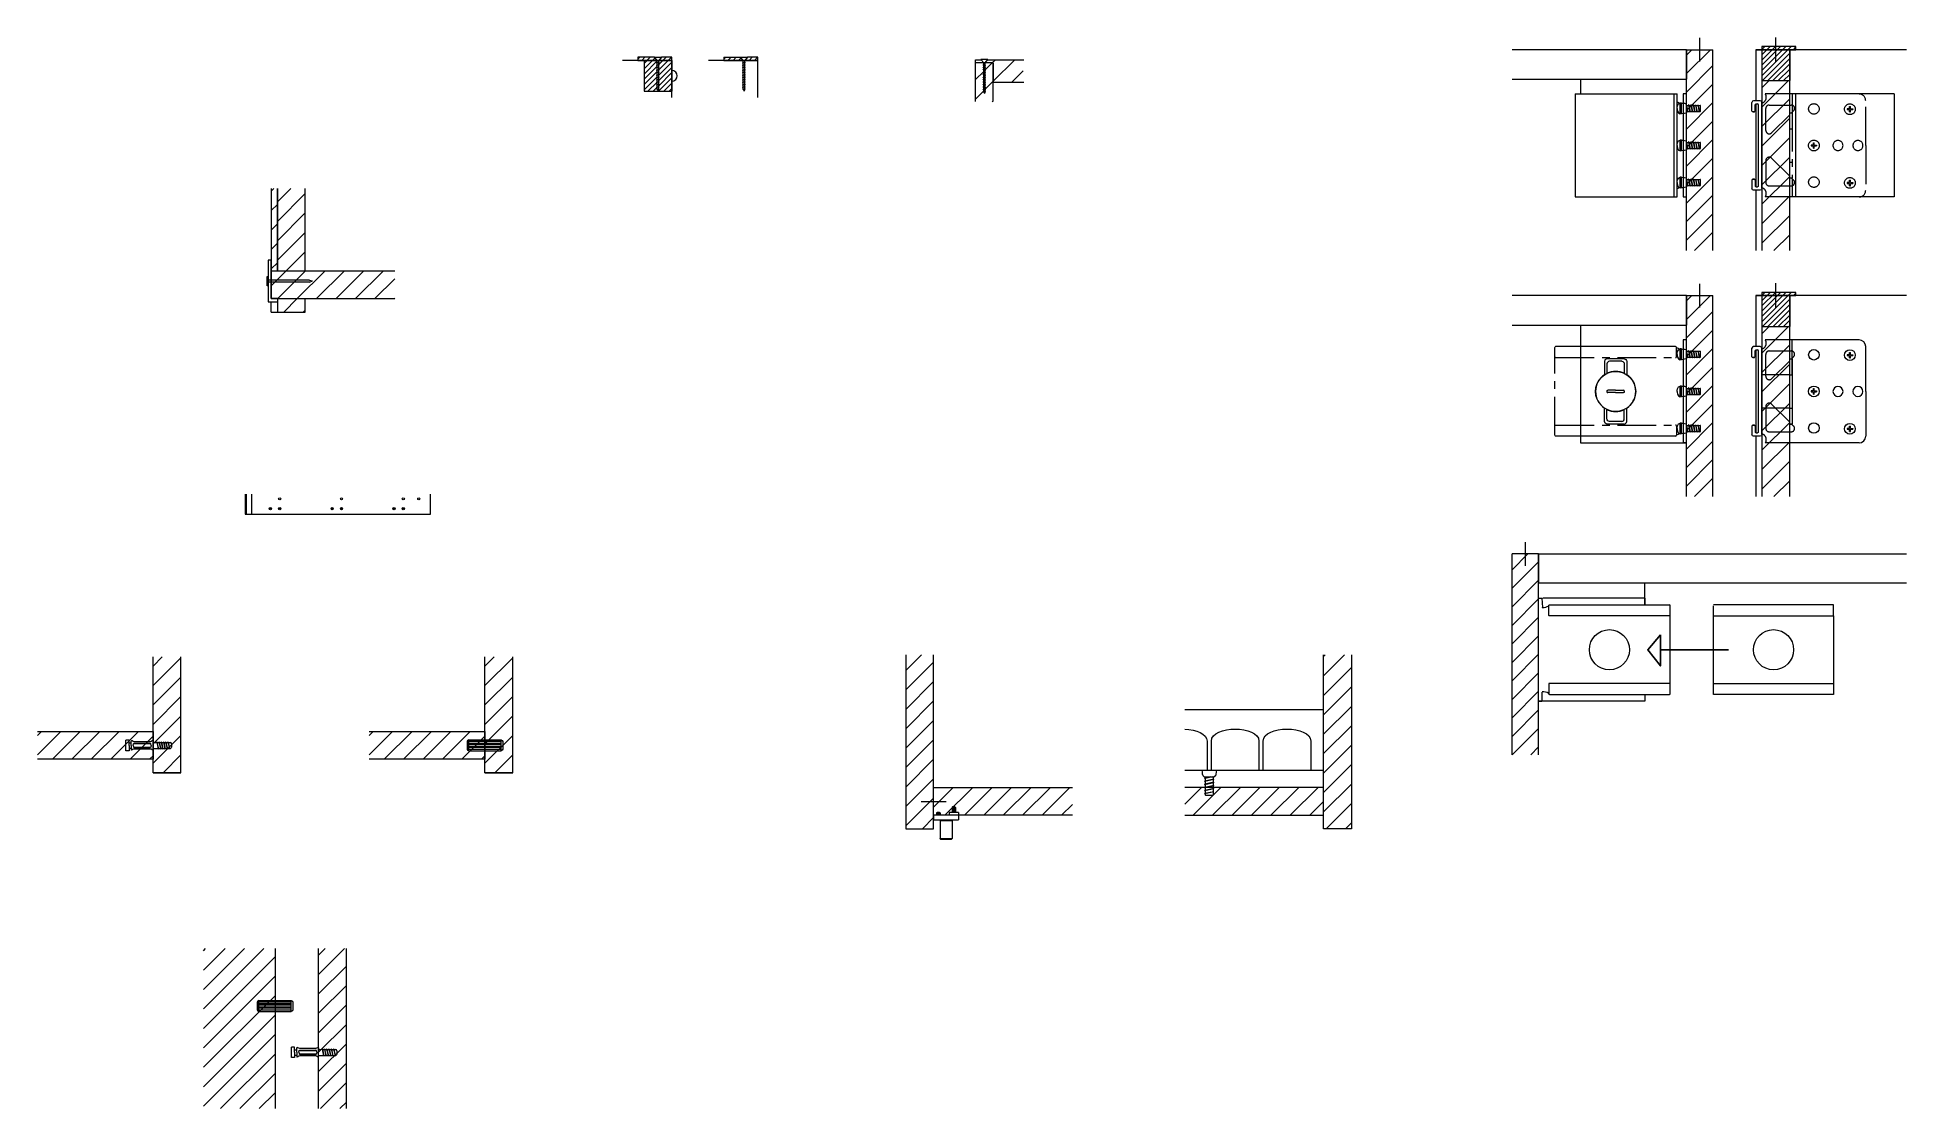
# Model space of a CAD drawing. Header units: millimetres. Extents: x -1388 to 1498, y 198 to 1684.
# Drawn here: x -1388.3 to -1267.3, y 1615 to 1684.3 of the extents above.
import ezdxf

# ---------------------------------------------------------------- set-up
doc = ezdxf.new("R2010")
doc.units = ezdxf.units.MM
doc.header["$MEASUREMENT"] = 0
doc.linetypes.add('CENTERX2', pattern=[4, 2.5, -0.5, 0.5, -0.5])
for name, color, linetype, lineweight in [('A-FURN', 8, 'Continuous', 18), ('G-ANNO-TTLB', 3, 'Continuous', 13), ('meccanismi', 4, 'Continuous', 18), ('viti', 2, 'Continuous', 18)]:
    doc.layers.add(name, color=color, linetype=linetype, lineweight=lineweight)
doc.layers.add('ingrandimenti', color=6, linetype='Continuous')
pattern_1 = [(225, (-972.9632, 1090.71895), (0.6286188, -0.6286188), [])]
pattern_2 = [(225, (531.2407, -1158.3858), (0.62861881, -0.62861881), [])]

msp = doc.modelspace()

# ---------------------------------------------------------------- hatches: boundary and pattern name
at = {"layer": 'G-ANNO-TTLB'}
h = msp.add_hatch(dxfattribs=at)
h.set_pattern_fill('ANSI31', color=256, scale=0.076084, angle=180)
h.set_pattern_definition([(225, (499.19573, -1225.28796), (0.170812472, -0.170812472), [])])
h.paths.add_polyline_path([(-1348.05, 1681.25), (-1348.05, 1681.11), (-1348.15, 1681.09), (-1348.15, 1681.23)])
h.paths.add_polyline_path([(-1348.17, 1681.08), (-1348.17, 1681.08), (-1348.03, 1681.11), (-1348.03, 1681.11), (-1348.03, 1681.11), (-1348.03, 1681.11), (-1348.03, 1681.11), (-1348.03, 1681.11), (-1348.03, 1681.11), (-1348.03, 1681.11), (-1348.02, 1681.11), (-1348.02, 1681.11), (-1348.02, 1681.11), (-1348.02, 1681.11), (-1348.02, 1681.11), (-1348.02, 1681.11), (-1348.02, 1681.11), (-1348.02, 1681.11), (-1348.02, 1681.11), (-1348.02, 1681.1), (-1348.02, 1681.1), (-1348.02, 1681.1), (-1348.02, 1681.1), (-1348.02, 1681.1), (-1348.02, 1681.1), (-1348.02, 1681.1), (-1348.02, 1681.1), (-1348.02, 1681.1), (-1348.03, 1681.1), (-1348.03, 1681.1), (-1348.03, 1681.1), (-1348.03, 1681.09), (-1348.03, 1681.09), (-1348.03, 1681.09), (-1348.03, 1681.09), (-1348.03, 1681.09), (-1348.17, 1681.06), (-1348.17, 1681.06), (-1348.17, 1681.06), (-1348.17, 1681.06), (-1348.17, 1681.06), (-1348.17, 1681.06), (-1348.17, 1681.06), (-1348.17, 1681.06), (-1348.17, 1681.07), (-1348.17, 1681.07), (-1348.18, 1681.07), (-1348.18, 1681.07), (-1348.18, 1681.07), (-1348.18, 1681.07), (-1348.18, 1681.07), (-1348.18, 1681.07), (-1348.18, 1681.07), (-1348.18, 1681.07), (-1348.18, 1681.07), (-1348.18, 1681.07), (-1348.18, 1681.08), (-1348.18, 1681.08), (-1348.18, 1681.08), (-1348.18, 1681.08), (-1348.17, 1681.08), (-1348.17, 1681.08), (-1348.17, 1681.08), (-1348.17, 1681.08), (-1348.17, 1681.08), (-1348.17, 1681.08), (-1348.17, 1681.08), (-1348.17, 1681.08)])
h.paths.add_polyline_path([(-1348.05, 1681.43), (-1348.15, 1681.4), (-1348.15, 1681.54), (-1348.05, 1681.56)])
h.paths.add_polyline_path([(-1347.88, 1683.02), (-1348.05, 1682.82), (-1347.2, 1682.82), (-1347.2, 1683.02)])
h.paths.add_polyline_path([(-1348.15, 1682.82), (-1348.32, 1683.02), (-1349.4, 1683.02), (-1349.4, 1682.82)])
h.paths.add_polyline_path([(-1348.05, 1682.67), (-1348.05, 1682.53), (-1348.15, 1682.51), (-1348.15, 1682.65)])
h.paths.add_polyline_path([(-1348.03, 1682.52), (-1348.03, 1682.52), (-1348.17, 1682.49), (-1348.17, 1682.49), (-1348.17, 1682.49), (-1348.17, 1682.49), (-1348.17, 1682.49), (-1348.17, 1682.49), (-1348.17, 1682.49), (-1348.17, 1682.49), (-1348.17, 1682.49), (-1348.17, 1682.49), (-1348.17, 1682.49), (-1348.17, 1682.49), (-1348.18, 1682.49), (-1348.18, 1682.49), (-1348.18, 1682.49), (-1348.18, 1682.49), (-1348.18, 1682.49), (-1348.18, 1682.49), (-1348.18, 1682.49), (-1348.18, 1682.49), (-1348.18, 1682.5), (-1348.18, 1682.5), (-1348.18, 1682.5), (-1348.18, 1682.5), (-1348.18, 1682.5), (-1348.18, 1682.5), (-1348.18, 1682.5), (-1348.18, 1682.5), (-1348.17, 1682.5), (-1348.17, 1682.5), (-1348.17, 1682.5), (-1348.17, 1682.5), (-1348.17, 1682.5), (-1348.17, 1682.5), (-1348.17, 1682.5), (-1348.17, 1682.51), (-1348.17, 1682.51), (-1348.17, 1682.51), (-1348.17, 1682.51), (-1348.17, 1682.51), (-1348.03, 1682.54), (-1348.03, 1682.54), (-1348.03, 1682.54), (-1348.03, 1682.54), (-1348.03, 1682.54), (-1348.03, 1682.54), (-1348.03, 1682.54), (-1348.03, 1682.54), (-1348.03, 1682.54), (-1348.02, 1682.53), (-1348.02, 1682.53), (-1348.02, 1682.53), (-1348.02, 1682.53), (-1348.02, 1682.53), (-1348.02, 1682.53), (-1348.02, 1682.53), (-1348.02, 1682.53), (-1348.02, 1682.53), (-1348.02, 1682.53), (-1348.02, 1682.53), (-1348.02, 1682.53), (-1348.02, 1682.53), (-1348.02, 1682.53), (-1348.02, 1682.53), (-1348.02, 1682.52), (-1348.02, 1682.52), (-1348.02, 1682.52), (-1348.02, 1682.52), (-1348.02, 1682.52), (-1348.02, 1682.52), (-1348.02, 1682.52), (-1348.03, 1682.52), (-1348.03, 1682.52), (-1348.03, 1682.52), (-1348.03, 1682.52), (-1348.03, 1682.52), (-1348.03, 1682.52), (-1348.03, 1682.52)])
h.paths.add_polyline_path([(-1348.15, 1682.35), (-1348.15, 1682.49), (-1348.05, 1682.51), (-1348.05, 1682.37)])
h.paths.add_polyline_path([(-1348.15, 1682.04), (-1348.15, 1682.17), (-1348.05, 1682.2), (-1348.05, 1682.06)])
h.paths.add_polyline_path([(-1348.17, 1682.19), (-1348.17, 1682.19), (-1348.03, 1682.22), (-1348.03, 1682.22), (-1348.03, 1682.22), (-1348.03, 1682.22), (-1348.03, 1682.22), (-1348.03, 1682.22), (-1348.03, 1682.22), (-1348.03, 1682.22), (-1348.03, 1682.22), (-1348.02, 1682.22), (-1348.02, 1682.22), (-1348.02, 1682.22), (-1348.02, 1682.22), (-1348.02, 1682.22), (-1348.02, 1682.22), (-1348.02, 1682.22), (-1348.02, 1682.21), (-1348.02, 1682.21), (-1348.02, 1682.21), (-1348.02, 1682.21), (-1348.02, 1682.21), (-1348.02, 1682.21), (-1348.02, 1682.21), (-1348.02, 1682.21), (-1348.02, 1682.21), (-1348.02, 1682.21), (-1348.02, 1682.21), (-1348.02, 1682.21), (-1348.02, 1682.21), (-1348.02, 1682.2), (-1348.02, 1682.2), (-1348.03, 1682.2), (-1348.03, 1682.2), (-1348.03, 1682.2), (-1348.03, 1682.2), (-1348.03, 1682.2), (-1348.03, 1682.2), (-1348.03, 1682.2), (-1348.03, 1682.2), (-1348.03, 1682.2), (-1348.17, 1682.17), (-1348.17, 1682.17), (-1348.17, 1682.17), (-1348.17, 1682.17), (-1348.17, 1682.17), (-1348.17, 1682.17), (-1348.17, 1682.17), (-1348.17, 1682.17), (-1348.17, 1682.17), (-1348.17, 1682.17), (-1348.17, 1682.17), (-1348.17, 1682.17), (-1348.18, 1682.17), (-1348.18, 1682.17), (-1348.18, 1682.17), (-1348.18, 1682.18), (-1348.18, 1682.18), (-1348.18, 1682.18), (-1348.18, 1682.18), (-1348.18, 1682.18), (-1348.18, 1682.18), (-1348.18, 1682.18), (-1348.18, 1682.18), (-1348.18, 1682.18), (-1348.18, 1682.18), (-1348.18, 1682.18), (-1348.18, 1682.18), (-1348.18, 1682.18), (-1348.17, 1682.19), (-1348.17, 1682.19), (-1348.17, 1682.19), (-1348.17, 1682.19), (-1348.17, 1682.19), (-1348.17, 1682.19), (-1348.17, 1682.19), (-1348.17, 1682.19), (-1348.17, 1682.19), (-1348.17, 1682.19)])
h.paths.add_polyline_path([(-1348.15, 1681.86), (-1348.05, 1681.88), (-1348.05, 1681.74), (-1348.15, 1681.72)])
h.paths.add_polyline_path([(-1348.15, 1682.67), (-1348.15, 1682.82), (-1349, 1682.82), (-1349, 1680.82), (-1347.2, 1680.82), (-1347.2, 1682.82), (-1348.05, 1682.82), (-1348.05, 1682.69)])
h = msp.add_hatch(dxfattribs=at)
h.set_pattern_fill('ANSI31', color=256, scale=0.28, angle=180)
h.set_pattern_definition(pattern_1)
edge = h.paths.add_edge_path()
edge.add_spline(control_points=[(-1327.05, 1681.9), (-1327.05, 1681.9), (-1327.05, 1681.88), (-1327.05, 1681.88)], knot_values=[0, 0, 0, 0, 0.020013, 0.020013, 0.020013, 0.020013], degree=3, periodic=0)
edge.add_line((-1327.05, 1681.88), (-1327.02, 1681.88))
edge.add_line((-1327.02, 1681.88), (-1327.02, 1681.74))
edge.add_line((-1327.02, 1681.74), (-1327.05, 1681.74))
edge.add_spline(control_points=[(-1327.05, 1681.74), (-1327.05, 1681.75), (-1327.05, 1681.73), (-1327.05, 1681.72)], knot_values=[0, 0, 0, 0, 0.020013, 0.020013, 0.020013, 0.020013], degree=3, periodic=0)
edge.add_line((-1327.05, 1681.72), (-1327.02, 1681.72))
edge.add_line((-1327.02, 1681.72), (-1327.02, 1681.58))
edge.add_line((-1327.02, 1681.58), (-1327.05, 1681.59))
edge.add_spline(control_points=[(-1327.05, 1681.59), (-1327.05, 1681.59), (-1327.05, 1681.57), (-1327.05, 1681.57)], knot_values=[0, 0, 0, 0, 0.020013, 0.020013, 0.020013, 0.020013], degree=3, periodic=0)
edge.add_line((-1327.05, 1681.57), (-1327.02, 1681.56))
edge.add_line((-1327.02, 1681.56), (-1327.02, 1681.42))
edge.add_line((-1327.02, 1681.42), (-1327.05, 1681.43))
edge.add_spline(control_points=[(-1327.05, 1681.43), (-1327.05, 1681.43), (-1327.05, 1681.41), (-1327.05, 1681.41)], knot_values=[0, 0, 0, 0, 0.020013, 0.020013, 0.020013, 0.020013], degree=3, periodic=0)
edge.add_line((-1327.05, 1681.41), (-1327.02, 1681.4))
edge.add_line((-1327.02, 1681.4), (-1327.02, 1681.27))
edge.add_line((-1327.02, 1681.27), (-1327.05, 1681.27))
edge.add_spline(control_points=[(-1327.05, 1681.27), (-1327.05, 1681.27), (-1327.05, 1681.25), (-1327.05, 1681.25)], knot_values=[0, 0, 0, 0, 0.020013, 0.020013, 0.020013, 0.020013], degree=3, periodic=0)
edge.add_line((-1327.05, 1681.25), (-1327.02, 1681.25))
edge.add_line((-1327.02, 1681.25), (-1327.02, 1681.11))
edge.add_line((-1327.02, 1681.11), (-1327.05, 1681.11))
edge.add_spline(control_points=[(-1327.05, 1681.11), (-1327.05, 1681.11), (-1327.05, 1681.09), (-1327.05, 1681.09)], knot_values=[0, 0, 0, 0, 0.020013, 0.020013, 0.020013, 0.020013], degree=3, periodic=0)
edge.add_line((-1327.05, 1681.09), (-1327.02, 1681.09))
edge.add_line((-1327.02, 1681.09), (-1327.02, 1680.95))
edge.add_line((-1327.02, 1680.95), (-1327.05, 1680.95))
edge.add_spline(control_points=[(-1327.05, 1680.95), (-1327.05, 1680.96), (-1327.05, 1680.94), (-1327.05, 1680.93)], knot_values=[0, 0, 0, 0, 0.020013, 0.020013, 0.020013, 0.020013], degree=3, periodic=0)
edge.add_line((-1327.05, 1680.93), (-1327.02, 1680.93))
edge.add_line((-1327.02, 1680.93), (-1327.02, 1680.82))
edge.add_line((-1327.02, 1680.82), (-1327.01, 1680.79))
edge.add_line((-1327.01, 1680.79), (-1327.03, 1680.79))
edge.add_spline(control_points=[(-1327.03, 1680.79), (-1327.03, 1680.79), (-1327.03, 1680.77), (-1327.03, 1680.77)], knot_values=[0, 0, 0, 0, 0.020013, 0.020013, 0.020013, 0.020013], degree=3, periodic=0)
edge.add_line((-1327.03, 1680.77), (-1327.01, 1680.77))
edge.add_line((-1327.01, 1680.77), (-1326.97, 1680.67))
edge.add_line((-1326.97, 1680.67), (-1326.95, 1680.75))
edge.add_line((-1326.95, 1680.75), (-1326.93, 1680.75))
edge.add_spline(control_points=[(-1326.93, 1680.75), (-1326.92, 1680.75), (-1326.92, 1680.77), (-1326.93, 1680.77)], knot_values=[0, 0, 0, 0, 0.02, 0.02, 0.02, 0.02], degree=3, periodic=0)
edge.add_line((-1326.93, 1680.77), (-1326.94, 1680.77))
edge.add_line((-1326.94, 1680.77), (-1326.92, 1680.82))
edge.add_line((-1326.92, 1680.82), (-1326.92, 1680.91))
edge.add_line((-1326.92, 1680.91), (-1326.9, 1680.9))
edge.add_spline(control_points=[(-1326.9, 1680.9), (-1326.9, 1680.9), (-1326.9, 1680.92), (-1326.9, 1680.92)], knot_values=[0, 0, 0, 0, 0.02, 0.02, 0.02, 0.02], degree=3, periodic=0)
edge.add_line((-1326.9, 1680.92), (-1326.92, 1680.93))
edge.add_line((-1326.92, 1680.93), (-1326.92, 1681.07))
edge.add_line((-1326.92, 1681.07), (-1326.9, 1681.06))
edge.add_spline(control_points=[(-1326.9, 1681.06), (-1326.9, 1681.06), (-1326.9, 1681.08), (-1326.9, 1681.08)], knot_values=[0, 0, 0, 0, 0.02, 0.02, 0.02, 0.02], degree=3, periodic=0)
edge.add_line((-1326.9, 1681.08), (-1326.92, 1681.09))
edge.add_line((-1326.92, 1681.09), (-1326.92, 1681.22))
edge.add_line((-1326.92, 1681.22), (-1326.9, 1681.22))
edge.add_spline(control_points=[(-1326.9, 1681.22), (-1326.9, 1681.22), (-1326.9, 1681.24), (-1326.9, 1681.24)], knot_values=[0, 0, 0, 0, 0.02, 0.02, 0.02, 0.02], degree=3, periodic=0)
edge.add_line((-1326.9, 1681.24), (-1326.92, 1681.24))
edge.add_line((-1326.92, 1681.24), (-1326.92, 1681.38))
edge.add_line((-1326.92, 1681.38), (-1326.9, 1681.38))
edge.add_spline(control_points=[(-1326.9, 1681.38), (-1326.9, 1681.38), (-1326.9, 1681.4), (-1326.9, 1681.4)], knot_values=[0, 0, 0, 0, 0.02, 0.02, 0.02, 0.02], degree=3, periodic=0)
edge.add_line((-1326.9, 1681.4), (-1326.92, 1681.4))
edge.add_line((-1326.92, 1681.4), (-1326.92, 1681.54))
edge.add_line((-1326.92, 1681.54), (-1326.9, 1681.54))
edge.add_spline(control_points=[(-1326.9, 1681.54), (-1326.9, 1681.53), (-1326.9, 1681.55), (-1326.9, 1681.56)], knot_values=[0, 0, 0, 0, 0.02, 0.02, 0.02, 0.02], degree=3, periodic=0)
edge.add_line((-1326.9, 1681.56), (-1326.92, 1681.56))
edge.add_line((-1326.92, 1681.56), (-1326.92, 1681.7))
edge.add_line((-1326.92, 1681.7), (-1326.9, 1681.69))
edge.add_spline(control_points=[(-1326.9, 1681.69), (-1326.9, 1681.69), (-1326.9, 1681.71), (-1326.9, 1681.71)], knot_values=[0, 0, 0, 0, 0.02, 0.02, 0.02, 0.02], degree=3, periodic=0)
edge.add_line((-1326.9, 1681.71), (-1326.92, 1681.72))
edge.add_line((-1326.92, 1681.72), (-1326.92, 1681.86))
edge.add_line((-1326.92, 1681.86), (-1326.9, 1681.85))
edge.add_spline(control_points=[(-1326.9, 1681.85), (-1326.9, 1681.85), (-1326.9, 1681.87), (-1326.9, 1681.87)], knot_values=[0, 0, 0, 0, 0.02, 0.02, 0.02, 0.02], degree=3, periodic=0)
edge.add_line((-1326.9, 1681.87), (-1326.92, 1681.88))
edge.add_line((-1326.92, 1681.88), (-1326.92, 1682.01))
edge.add_line((-1326.92, 1682.01), (-1326.9, 1682.01))
edge.add_spline(control_points=[(-1326.9, 1682.01), (-1326.9, 1682.01), (-1326.9, 1682.03), (-1326.9, 1682.03)], knot_values=[0, 0, 0, 0, 0.02, 0.02, 0.02, 0.02], degree=3, periodic=0)
edge.add_line((-1326.9, 1682.03), (-1326.92, 1682.03))
edge.add_line((-1326.92, 1682.03), (-1326.92, 1682.17))
edge.add_line((-1326.92, 1682.17), (-1326.9, 1682.17))
edge.add_spline(control_points=[(-1326.9, 1682.17), (-1326.9, 1682.17), (-1326.9, 1682.19), (-1326.9, 1682.19)], knot_values=[0, 0, 0, 0, 0.02, 0.02, 0.02, 0.02], degree=3, periodic=0)
edge.add_line((-1326.9, 1682.19), (-1326.92, 1682.19))
edge.add_line((-1326.92, 1682.19), (-1326.92, 1682.33))
edge.add_line((-1326.92, 1682.33), (-1326.9, 1682.33))
edge.add_spline(control_points=[(-1326.9, 1682.33), (-1326.9, 1682.33), (-1326.9, 1682.35), (-1326.9, 1682.35)], knot_values=[0, 0, 0, 0, 0.02, 0.02, 0.02, 0.02], degree=3, periodic=0)
edge.add_line((-1326.9, 1682.35), (-1326.92, 1682.35))
edge.add_line((-1326.92, 1682.35), (-1326.92, 1682.49))
edge.add_line((-1326.92, 1682.49), (-1326.9, 1682.48))
edge.add_spline(control_points=[(-1326.9, 1682.48), (-1326.9, 1682.48), (-1326.9, 1682.5), (-1326.9, 1682.5)], knot_values=[0, 0, 0, 0, 0.02, 0.02, 0.02, 0.02], degree=3, periodic=0)
edge.add_line((-1326.9, 1682.5), (-1326.92, 1682.51))
edge.add_line((-1326.92, 1682.51), (-1326.92, 1682.66))
edge.add_line((-1326.92, 1682.66), (-1326.4, 1682.66))
edge.add_line((-1326.4, 1682.66), (-1326.4, 1681.38))
edge.add_line((-1326.4, 1681.38), (-1326.4, 1680.16))
edge.add_arc((-1326.97, 1682.66), 2.57, 270, 283.0029, ccw=False)
edge.add_arc((-1326.97, 1682.66), 2.57, 256.9971, 270, ccw=False)
edge.add_line((-1327.55, 1680.16), (-1327.55, 1682.66))
edge.add_line((-1327.55, 1682.66), (-1327.02, 1682.66))
edge.add_line((-1327.02, 1682.66), (-1327.02, 1682.53))
edge.add_line((-1327.02, 1682.53), (-1327.05, 1682.54))
edge.add_spline(control_points=[(-1327.05, 1682.54), (-1327.05, 1682.54), (-1327.05, 1682.52), (-1327.05, 1682.52)], knot_values=[0, 0, 0, 0, 0.020013, 0.020013, 0.020013, 0.020013], degree=3, periodic=0)
edge.add_line((-1327.05, 1682.52), (-1327.02, 1682.51))
edge.add_line((-1327.02, 1682.51), (-1327.02, 1682.37))
edge.add_line((-1327.02, 1682.37), (-1327.05, 1682.38))
edge.add_spline(control_points=[(-1327.05, 1682.38), (-1327.05, 1682.38), (-1327.05, 1682.36), (-1327.05, 1682.36)], knot_values=[0, 0, 0, 0, 0.020013, 0.020013, 0.020013, 0.020013], degree=3, periodic=0)
edge.add_line((-1327.05, 1682.36), (-1327.02, 1682.35))
edge.add_line((-1327.02, 1682.35), (-1327.02, 1682.21))
edge.add_line((-1327.02, 1682.21), (-1327.05, 1682.22))
edge.add_spline(control_points=[(-1327.05, 1682.22), (-1327.05, 1682.22), (-1327.05, 1682.2), (-1327.05, 1682.2)], knot_values=[0, 0, 0, 0, 0.020013, 0.020013, 0.020013, 0.020013], degree=3, periodic=0)
edge.add_line((-1327.05, 1682.2), (-1327.02, 1682.19))
edge.add_line((-1327.02, 1682.19), (-1327.02, 1682.06))
edge.add_line((-1327.02, 1682.06), (-1327.05, 1682.06))
edge.add_spline(control_points=[(-1327.05, 1682.06), (-1327.05, 1682.06), (-1327.05, 1682.04), (-1327.05, 1682.04)], knot_values=[0, 0, 0, 0, 0.020013, 0.020013, 0.020013, 0.020013], degree=3, periodic=0)
edge.add_line((-1327.05, 1682.04), (-1327.02, 1682.04))
edge.add_line((-1327.02, 1682.04), (-1327.02, 1681.9))
edge.add_line((-1327.02, 1681.9), (-1327.05, 1681.9))
h = msp.add_hatch(dxfattribs=at)
h.set_pattern_fill('ANSI31', color=256, scale=0.28, angle=180)
h.set_pattern_definition(pattern_1)
h.paths.add_polyline_path([(-1324.42, 1682.86, -0.151551), (-1324.75, 1681.38), (-1326.4, 1681.38), (-1326.4, 1682.66), (-1326.92, 1682.66), (-1326.75, 1682.86)])
h = msp.add_hatch(dxfattribs=at)
h.set_pattern_fill('ANSI31', color=256, scale=0.266875, angle=180)
h.set_pattern_definition([(225, (311.8809, -1085.2398), (0.5991523, -0.5991523), [])])
h.paths.add_polyline_path([(-1281.54, 1670.51), (-1279.83, 1670.51), (-1279.83, 1683.51), (-1281.54, 1683.51)])
h = msp.add_hatch(dxfattribs=at)
h.set_pattern_fill('ANSI31', color=256, scale=0.076, angle=180)
h.set_pattern_definition([(225, (627.30466, -1221.40782), (0.170625106, -0.170625106), [])])
h.paths.add_polyline_path([(-1276.66, 1683.51), (-1276.66, 1681.51), (-1274.86, 1681.51), (-1274.86, 1683.51)])
h.paths.add_polyline_path([(-1276.66, 1683.71), (-1276.66, 1683.51), (-1274.86, 1683.51), (-1274.46, 1683.51), (-1274.46, 1683.71)])
h = msp.add_hatch(dxfattribs=at)
h.set_pattern_fill('ANSI31', color=256, scale=0.28, angle=180)
h.set_pattern_definition([(225, (627.3047, -1221.4078), (0.62861881, -0.62861881), [])])
h.paths.add_polyline_path([(-1276.66, 1670.51), (-1274.86, 1670.51), (-1274.86, 1681.51), (-1276.66, 1681.51)])
h = msp.add_hatch(dxfattribs=at)
h.set_pattern_fill('ANSI31', color=256, scale=0.28, angle=180)
h.set_pattern_definition([(225, (-4061.1538, -1206.0276), (0.62861881, -0.62861881), [])])
h.paths.add_polyline_path([(-1372.73, 1674.53), (-1373.13, 1674.53), (-1373.13, 1669.2), (-1372.73, 1669.2)])
h = msp.add_hatch(dxfattribs=at)
h.set_pattern_fill('ANSI31', color=256, scale=0.28, angle=180)
h.set_pattern_definition(pattern_2)
h.paths.add_polyline_path([(-1370.93, 1674.53), (-1372.73, 1674.53), (-1372.73, 1669.2), (-1370.93, 1669.2)])
h = msp.add_hatch(dxfattribs=at)
h.set_pattern_fill('ANSI31', color=256, scale=0.28, angle=180)
h.set_pattern_definition(pattern_2)
h.paths.add_polyline_path([(-1365.13, 1667.4), (-1365.13, 1669.2), (-1373.13, 1669.2), (-1373.13, 1667.4)])
h = msp.add_hatch(dxfattribs=at)
h.set_pattern_fill('ANSI31', color=256, scale=0.28, angle=180)
h.set_pattern_definition(pattern_2)
h.paths.add_polyline_path([(-1372.73, 1667.4), (-1372.73, 1666.53), (-1370.93, 1666.53), (-1370.93, 1667.4)])
h = msp.add_hatch(dxfattribs=at)
h.set_pattern_fill('ANSI31', color=256, scale=0.266875, angle=180)
h.set_pattern_definition([(225, (311.8809, -1101.1599), (0.5991523, -0.5991523), [])])
h.paths.add_polyline_path([(-1281.54, 1654.59), (-1279.83, 1654.59), (-1279.83, 1667.59), (-1281.54, 1667.59)])
h = msp.add_hatch(dxfattribs=at)
h.set_pattern_fill('ANSI31', color=256, scale=0.076, angle=180)
h.set_pattern_definition([(225, (627.30466, -1237.32793), (0.170625106, -0.170625106), [])])
h.paths.add_polyline_path([(-1276.66, 1667.59), (-1276.66, 1665.59), (-1274.86, 1665.59), (-1274.86, 1667.59)])
h.paths.add_polyline_path([(-1276.66, 1667.79), (-1276.66, 1667.59), (-1274.86, 1667.59), (-1274.46, 1667.59), (-1274.46, 1667.79)])
h = msp.add_hatch(dxfattribs=at)
h.set_pattern_fill('ANSI31', color=256, scale=0.28, angle=180)
h.set_pattern_definition([(225, (627.3047, -1237.3279), (0.62861881, -0.62861881), [])])
h.paths.add_polyline_path([(-1276.66, 1654.59), (-1274.86, 1654.59), (-1274.86, 1665.59), (-1276.66, 1665.59)])
h = msp.add_hatch(dxfattribs=at)
h.set_pattern_fill('ANSI31', color=256, scale=0.266875, angle=180)
h.set_pattern_definition([(225, (298.8809, -1117.87835), (0.5991523, -0.5991523), [])])
h.paths.add_polyline_path([(-1292.83, 1637.87), (-1291.11, 1637.87), (-1291.11, 1650.87), (-1292.83, 1650.87)])
h = msp.add_hatch(dxfattribs=at)
h.set_pattern_fill('ANSI31', color=256, scale=0.28, angle=180)
h.set_pattern_definition([(225, (-919.3604, 1055.2236), (0.6286188, -0.6286188), [])])
h.paths.add_polyline_path([(-1380.77, 1644.2), (-1380.77, 1638.71), (-1380.77, 1636.71), (-1378.97, 1636.71), (-1378.97, 1644.2)])
h = msp.add_hatch(dxfattribs=at)
h.set_pattern_fill('ANSI31', color=256, scale=0.28, angle=180)
h.set_pattern_definition([(225, (-897.8941, 1055.2236), (0.6286188, -0.6286188), [])])
h.paths.add_polyline_path([(-1359.3, 1644.2), (-1359.3, 1638.71), (-1359.3, 1636.71), (-1357.5, 1636.71), (-1357.5, 1644.2)])
h = msp.add_hatch(dxfattribs=at)
h.set_pattern_fill('ANSI31', color=256, scale=0.280005, angle=180)
h.set_pattern_definition([(225, (417.9556, -1191.8785), (0.62862857, -0.62862857), [])])
h.paths.add_polyline_path([(-1330.26, 1644.34), (-1332.06, 1644.34), (-1332.06, 1633.08), (-1330.26, 1633.08)])
h = msp.add_hatch(dxfattribs=at)
h.set_pattern_fill('ANSI31', color=256, scale=0.280005, angle=180)
h.set_pattern_definition([(225, (425.2187, -1191.8785), (0.62862857, -0.62862857), [])])
h.paths.add_polyline_path([(-1305.03, 1644.34), (-1303.23, 1644.34), (-1303.23, 1633.08), (-1305.03, 1633.08)])
h = msp.add_hatch(dxfattribs=at)
h.set_pattern_fill('ANSI31', color=256, scale=0.28, angle=180)
h.set_pattern_definition([(225, (291.0191, -1187.5368), (0.62861793, -0.62861793), [])])
h.paths.add_polyline_path([(-1388.26, 1639.38), (-1388.26, 1637.58), (-1380.77, 1637.58), (-1380.77, 1639.38)])
h = msp.add_hatch(dxfattribs=at)
h.set_pattern_fill('ANSI31', color=256, scale=0.28, angle=180)
h.set_pattern_definition([(225, (312.4854, -1187.5368), (0.62861793, -0.62861793), [])])
h.paths.add_polyline_path([(-1366.79, 1639.38), (-1366.79, 1637.58), (-1359.3, 1637.58), (-1359.3, 1639.38)])
h = msp.add_hatch(dxfattribs=at)
h.set_pattern_fill('ANSI31', color=256, scale=0.280005, angle=180)
h.set_pattern_definition([(225, (417.9556, -1191.2071), (0.62862857, -0.62862857), [])])
h.paths.add_polyline_path([(-1321.28, 1633.95), (-1321.28, 1635.75), (-1330.26, 1635.75), (-1330.26, 1633.95)])
h = msp.add_hatch(dxfattribs=at)
h.set_pattern_fill('ANSI31', color=256, scale=0.280005, angle=180)
h.set_pattern_definition([(225, (425.2187, -1191.2071), (0.62862857, -0.62862857), [])])
h.paths.add_polyline_path([(-1314.01, 1633.95), (-1314.01, 1635.75), (-1305.03, 1635.75), (-1305.03, 1633.95)])
h = msp.add_hatch(dxfattribs=at)
h.set_pattern_fill('ANSI31', color=256, scale=0.28, angle=180)
h.set_pattern_definition([(225, (-927.6934, 1027.7213), (0.6286188, -0.6286188), [])])
h.paths.add_polyline_path([(-1377.51, 1614.96), (-1372.88, 1614.96), (-1372.88, 1625.32), (-1377.51, 1625.32)])
h = msp.add_hatch(dxfattribs=at)
h.set_pattern_fill('ANSI31', color=256, scale=0.28, angle=180)
h.set_pattern_definition([(225, (-908.648, 1027.7213), (0.6286188, -0.6286188), [])])
h.paths.add_polyline_path([(-1370.06, 1614.96), (-1368.26, 1614.96), (-1368.26, 1625.32), (-1370.06, 1625.32)])

# ---------------------------------------------------------------- linework, layer by layer
at = {"layer": 'A-FURN'}
for p, q in [((-1327.55, 1680.16), (-1327.55, 1682.66)), ((-1327.02, 1682.66), (-1327.55, 1682.66)), ((-1326.4, 1682.66), (-1326.92, 1682.66)), ((-1326.4, 1680.16), (-1326.4, 1682.66)), ((-1281.54, 1670.51), (-1281.54, 1683.51)), ((-1281.54, 1683.51), (-1279.83, 1683.51)), ((-1279.83, 1670.51), (-1279.83, 1683.51)), ((-1277.06, 1683.51), (-1276.66, 1683.51)), ((-1276.66, 1683.51), (-1276.66, 1670.51)), ((-1274.86, 1670.51), (-1274.86, 1683.51)), ((-1288.41, 1681.6), (-1288.41, 1680.65)), ((-1372.73, 1674.53), (-1372.73, 1669.2)), ((-1370.93, 1669.2), (-1370.93, 1674.53)), ((-1373.13, 1669.2), (-1365.13, 1669.2)), ((-1373.13, 1666.53), (-1373.13, 1667.2)), ((-1372.73, 1667.4), (-1372.73, 1666.53)), ((-1370.93, 1666.53), (-1370.93, 1667.4)), ((-1281.54, 1654.59), (-1281.54, 1667.59)), ((-1281.54, 1667.59), (-1279.83, 1667.59)), ((-1279.83, 1654.59), (-1279.83, 1667.59)), ((-1277.06, 1667.59), (-1276.66, 1667.59)), ((-1276.66, 1667.59), (-1276.66, 1654.59)), ((-1274.86, 1654.59), (-1274.86, 1667.59)), ((-1374.74, 1654.73), (-1374.74, 1653.44)), ((-1374.38, 1653.44), (-1374.38, 1654.73)), ((-1292.83, 1637.87), (-1292.83, 1650.87)), ((-1291.11, 1650.87), (-1292.83, 1650.87)), ((-1291.11, 1637.87), (-1291.11, 1650.87)), ((-1284.25, 1647.57), (-1284.25, 1648.97)), ((-1380.77, 1636.71), (-1380.77, 1644.2)), ((-1378.97, 1636.71), (-1378.97, 1644.2)), ((-1359.3, 1636.71), (-1359.3, 1644.2)), ((-1357.5, 1636.71), (-1357.5, 1644.2)), ((-1332.06, 1644.34), (-1332.06, 1633.08)), ((-1330.26, 1633.08), (-1330.26, 1644.34)), ((-1305.03, 1633.08), (-1305.03, 1644.34)), ((-1303.23, 1644.34), (-1303.23, 1633.08)), ((-1284.25, 1641.77), (-1284.25, 1641.34)), ((-1284.25, 1641.34), (-1291.11, 1641.34)), ((-1388.26, 1639.38), (-1380.77, 1639.38)), ((-1366.79, 1639.38), (-1359.3, 1639.38)), ((-1380.77, 1637.58), (-1388.26, 1637.58)), ((-1380.77, 1636.71), (-1378.97, 1636.71)), ((-1378.97, 1636.71), (-1380.77, 1636.71)), ((-1359.3, 1637.58), (-1366.79, 1637.58)), ((-1359.3, 1636.71), (-1357.5, 1636.71)), ((-1357.5, 1636.71), (-1359.3, 1636.71)), ((-1330.26, 1635.75), (-1321.28, 1635.75)), ((-1330.26, 1635.75), (-1321.28, 1635.75)), ((-1305.03, 1635.75), (-1314.01, 1635.75)), ((-1305.03, 1635.75), (-1314.01, 1635.75)), ((-1332.06, 1633.08), (-1330.26, 1633.08)), ((-1321.28, 1633.95), (-1330.26, 1633.95)), ((-1314.01, 1633.95), (-1305.03, 1633.95)), ((-1303.23, 1633.08), (-1305.03, 1633.08)), ((-1372.88, 1625.32), (-1372.88, 1614.96)), ((-1370.06, 1614.96), (-1370.06, 1625.32)), ((-1368.26, 1614.96), (-1368.26, 1625.32))]:
    msp.add_line(p, q, dxfattribs=at)
for points in [[(-1347.2, 1682.82), (-1350.4, 1682.82)], [(-1347.2, 1680.42), (-1347.2, 1682.82)], [(-1341.63, 1682.82), (-1344.83, 1682.82)], [(-1341.63, 1680.42), (-1341.63, 1682.82)], [(-1326.4, 1682.66), (-1326.4, 1681.38)], [(-1281.54, 1683.51), (-1281.54, 1681.6)], [(-1267.3, 1683.51), (-1277.06, 1683.51), (-1277.06, 1680.21)], [(-1277.06, 1679.99), (-1277.06, 1674.63)], [(-1373.13, 1674.53), (-1373.13, 1669.2)], [(-1373.13, 1674.53), (-1373.13, 1669.2), (-1372.73, 1669.2), (-1372.73, 1674.53)], [(-1277.06, 1674.41), (-1277.06, 1670.51)], [(-1281.54, 1670.51), (-1281.54, 1673.98)], [(-1373.13, 1669.75), (-1373.13, 1667.4), (-1365.13, 1667.4)], [(-1281.54, 1667.59), (-1281.54, 1665.68)], [(-1267.3, 1667.59), (-1277.06, 1667.59), (-1277.06, 1664.29)], [(-1373.13, 1666.53), (-1372.73, 1666.53)], [(-1372.73, 1666.53), (-1370.93, 1666.53)], [(-1288.41, 1665.68), (-1288.41, 1658.06), (-1281.54, 1658.06)], [(-1274.7, 1662.47), (-1274.7, 1664.73), (-1274.86, 1664.73)], [(-1277.06, 1664.07), (-1277.06, 1658.71)], [(-1274.86, 1662.47), (-1276.66, 1662.47)], [(-1274.86, 1660.31), (-1276.66, 1660.31)], [(-1277.06, 1658.49), (-1277.06, 1654.59)], [(-1281.54, 1654.59), (-1281.54, 1658.06)], [(-1374.82, 1654.73), (-1374.82, 1653.44), (-1362.82, 1653.44), (-1362.82, 1654.73)], [(-1291.11, 1650.87), (-1291.11, 1648.97)], [(-1359.3, 1638.71), (-1359.3, 1644.2)], [(-1330.26, 1635.08), (-1330.26, 1644.34)], [(-1305.03, 1635.08), (-1305.03, 1644.34)], [(-1291.11, 1637.87), (-1291.11, 1641.34)], [(-1380.77, 1639.38), (-1380.77, 1637.58)], [(-1359.3, 1639.38), (-1359.3, 1637.58)]]:
    msp.add_lwpolyline(points, dxfattribs=at)
for centre in [(-1373.18, 1653.8), (-1372.58, 1654.44), (-1372.58, 1653.8), (-1369.18, 1653.8), (-1368.58, 1654.44), (-1368.58, 1653.8), (-1365.18, 1653.8), (-1364.58, 1654.44), (-1364.58, 1653.8), (-1363.58, 1654.44)]:
    msp.add_circle(centre, 0.07, dxfattribs=at)
msp.add_open_spline([(-1290.41, 1642.49), (-1290.43, 1642.49), (-1290.46, 1642.46), (-1290.46, 1642.44)], degree=3, dxfattribs=at)
at = {"layer": 'G-ANNO-TTLB', "linetype": 'Continuous'}
for p, q in [((-1343.71, 1683.02), (-1343.83, 1682.9)), ((-1343.37, 1683.02), (-1343.57, 1682.82)), ((-1343.03, 1683.02), (-1343.23, 1682.82)), ((-1342.72, 1682.99), (-1342.89, 1682.82)), ((-1342, 1683.02), (-1342.2, 1682.82)), ((-1341.66, 1683.02), (-1341.86, 1682.82))]:
    msp.add_line(p, q, dxfattribs=at)
at = {"layer": 'ingrandimenti'}
for points in [[(-1283.23, 1645.64), (-1283.23, 1643.62), (-1284.05, 1644.67), (-1283.23, 1645.64)], [(-1278.83, 1644.67), (-1283.23, 1644.67)]]:
    msp.add_lwpolyline(points, dxfattribs=at)
at = {"layer": 'meccanismi'}
for p, q in [((-1327.55, 1682.86), (-1327.19, 1682.86)), ((-1326.75, 1682.86), (-1324.42, 1682.86)), ((-1281.54, 1683.51), (-1292.83, 1683.51)), ((-1288.74, 1680.65), (-1288.74, 1673.98)), ((-1282.36, 1680.65), (-1282.36, 1674.57)), ((-1282.14, 1673.98), (-1282.14, 1680.65)), ((-1281.76, 1680.65), (-1281.76, 1674.57)), ((-1281.54, 1680.65), (-1281.76, 1680.65)), ((-1281.54, 1680.65), (-1281.76, 1680.65)), ((-1276.77, 1680.21), (-1277.21, 1680.21)), ((-1276.77, 1680.21), (-1277.21, 1680.21)), ((-1270.38, 1680.65), (-1274.86, 1680.65)), ((-1274.86, 1673.98), (-1274.86, 1680.65)), ((-1274.49, 1680.65), (-1274.49, 1674.57)), ((-1268.1, 1680.65), (-1268.1, 1673.98)), ((-1277.31, 1679.55), (-1277.31, 1680.1)), ((-1277.15, 1679.5), (-1277.26, 1679.5)), ((-1277.26, 1679.5), (-1277.15, 1679.5)), ((-1277.1, 1679.55), (-1277.1, 1679.94)), ((-1277.04, 1680), (-1276.94, 1680)), ((-1276.88, 1674.68), (-1276.88, 1679.94)), ((-1276.66, 1674.52), (-1276.66, 1680.1)), ((-1282.36, 1674.57), (-1282.36, 1673.98)), ((-1281.76, 1674.57), (-1281.76, 1673.98)), ((-1277.31, 1675.07), (-1277.31, 1674.52)), ((-1277.15, 1675.13), (-1277.26, 1675.13)), ((-1277.26, 1675.13), (-1277.15, 1675.13)), ((-1276.77, 1674.41), (-1277.21, 1674.41)), ((-1277.1, 1675.07), (-1277.1, 1674.68)), ((-1277.04, 1674.63), (-1276.94, 1674.63)), ((-1274.49, 1674.57), (-1274.49, 1673.98)), ((-1288.74, 1673.98), (-1282.14, 1673.98)), ((-1281.76, 1673.98), (-1281.54, 1673.98)), ((-1270.38, 1673.98), (-1274.86, 1673.98)), ((-1268.1, 1673.98), (-1274.7, 1673.98)), ((-1373.33, 1667.2), (-1372.73, 1667.2)), ((-1372.73, 1667.4), (-1372.73, 1667.2)), ((-1281.54, 1667.59), (-1292.83, 1667.59)), ((-1281.76, 1664.73), (-1281.76, 1658.65)), ((-1281.54, 1664.73), (-1281.76, 1664.73)), ((-1281.54, 1664.73), (-1281.76, 1664.73)), ((-1281.54, 1658.06), (-1281.54, 1664.73)), ((-1270.38, 1664.73), (-1274.86, 1664.73)), ((-1282.25, 1664.29), (-1288.41, 1664.29)), ((-1286.85, 1663.34), (-1286.85, 1662.47)), ((-1285.41, 1663.34), (-1285.41, 1662.47)), ((-1277.31, 1663.63), (-1277.31, 1664.18)), ((-1277.15, 1663.58), (-1277.26, 1663.58)), ((-1277.26, 1663.58), (-1277.15, 1663.58)), ((-1276.77, 1664.29), (-1277.21, 1664.29)), ((-1276.77, 1664.29), (-1277.21, 1664.29)), ((-1277.1, 1663.63), (-1277.1, 1664.02)), ((-1277.04, 1664.08), (-1276.94, 1664.08)), ((-1276.88, 1658.76), (-1276.88, 1664.02)), ((-1276.66, 1658.6), (-1276.66, 1664.18)), ((-1269.94, 1661.39), (-1269.94, 1664.29)), ((-1286.69, 1663.18), (-1286.69, 1662.56)), ((-1285.57, 1663.18), (-1285.57, 1662.56)), ((-1286.13, 1661.47), (-1286.64, 1661.47)), ((-1286.13, 1661.47), (-1285.62, 1661.47)), ((-1269.94, 1661.39), (-1269.94, 1658.49)), ((-1286.85, 1659.44), (-1286.85, 1660.31)), ((-1286.69, 1659.61), (-1286.69, 1660.22)), ((-1285.57, 1659.61), (-1285.57, 1660.22)), ((-1285.41, 1659.44), (-1285.41, 1660.31)), ((-1282.25, 1658.49), (-1288.41, 1658.49)), ((-1281.76, 1658.65), (-1281.76, 1658.06)), ((-1277.31, 1659.15), (-1277.31, 1658.6)), ((-1277.15, 1659.21), (-1277.26, 1659.21)), ((-1277.26, 1659.21), (-1277.15, 1659.21)), ((-1276.77, 1658.49), (-1277.21, 1658.49)), ((-1277.1, 1659.15), (-1277.1, 1658.76)), ((-1277.04, 1658.71), (-1276.94, 1658.71)), ((-1281.54, 1658.06), (-1281.76, 1658.06)), ((-1281.76, 1658.06), (-1281.54, 1658.06)), ((-1270.38, 1658.06), (-1274.86, 1658.06)), ((-1291.11, 1650.87), (-1267.3, 1650.87)), ((-1291.11, 1648.01), (-1290.9, 1648.01)), ((-1291.11, 1641.34), (-1291.11, 1648.01)), ((-1291.11, 1648.01), (-1290.9, 1648.01)), ((-1290.9, 1648.01), (-1290.86, 1647.41)), ((-1290.41, 1647.57), (-1284.25, 1647.57)), ((-1284.25, 1648.01), (-1284.25, 1647.57)), ((-1272.03, 1647.57), (-1279.79, 1647.57)), ((-1279.79, 1641.77), (-1279.79, 1647.52)), ((-1272.03, 1646.86), (-1272.03, 1647.57)), ((-1279.79, 1646.86), (-1272.03, 1646.86)), ((-1272.03, 1646.86), (-1272.03, 1642.49)), ((-1290.9, 1641.93), (-1290.9, 1641.34)), ((-1290.41, 1641.77), (-1284.25, 1641.77)), ((-1279.79, 1642.49), (-1272.03, 1642.49)), ((-1272.03, 1641.77), (-1279.79, 1641.77)), ((-1272.03, 1642.49), (-1272.03, 1641.77)), ((-1314.01, 1640.79), (-1305.03, 1640.79)), ((-1291.11, 1641.34), (-1290.9, 1641.34)), ((-1290.9, 1641.34), (-1291.11, 1641.34)), ((-1312.57, 1638.76), (-1312.57, 1636.88)), ((-1309.21, 1638.76), (-1309.21, 1636.88)), ((-1305.86, 1638.76), (-1305.86, 1636.88)), ((-1314.01, 1636.88), (-1305.03, 1636.88)), ((-1305.03, 1635.75), (-1314.01, 1635.75)), ((-1329.07, 1634.46), (-1328.85, 1634.46)), ((-1329.07, 1634.46), (-1329.07, 1634.13)), ((-1328.88, 1634.49), (-1329.04, 1634.49)), ((-1329.04, 1634.49), (-1329.04, 1634.49)), ((-1329.04, 1634.46), (-1329.04, 1634.13)), ((-1329.01, 1634.13), (-1329.01, 1634.46)), ((-1328.98, 1634.46), (-1328.98, 1634.13)), ((-1328.95, 1634.13), (-1328.95, 1634.46)), ((-1328.91, 1634.46), (-1328.91, 1634.13)), ((-1328.88, 1634.13), (-1328.88, 1634.46)), ((-1328.85, 1634.46), (-1328.85, 1634.13)), ((-1329.26, 1633.95), (-1330.26, 1633.95)), ((-1330.07, 1634.1), (-1329.85, 1634.1)), ((-1330.07, 1634.1), (-1330.07, 1633.95)), ((-1329.88, 1634.13), (-1330.04, 1634.13)), ((-1330.04, 1634.13), (-1330.04, 1634.13)), ((-1330.04, 1634.1), (-1330.04, 1633.95)), ((-1330.01, 1633.95), (-1330.01, 1634.1)), ((-1329.98, 1634.1), (-1329.98, 1633.95)), ((-1329.95, 1633.95), (-1329.95, 1634.1)), ((-1329.91, 1634.1), (-1329.91, 1633.95)), ((-1329.88, 1633.95), (-1329.88, 1634.1)), ((-1329.85, 1634.1), (-1329.85, 1633.95)), ((-1329.85, 1633.61), (-1329.07, 1633.61)), ((-1329.85, 1633.61), (-1329.85, 1632.45)), ((-1329.81, 1633.61), (-1329.81, 1633.65)), ((-1329.72, 1633.65), (-1329.2, 1633.65)), ((-1328.66, 1634.13), (-1329.26, 1634.13)), ((-1329.26, 1634.13), (-1329.26, 1633.95)), ((-1329.11, 1633.61), (-1329.11, 1633.65)), ((-1328.66, 1634.13), (-1328.66, 1633.65)), ((-1329.85, 1632.45), (-1329.07, 1632.45)), ((-1329.81, 1632.41), (-1329.11, 1632.41))]:
    msp.add_line(p, q, dxfattribs=at)
at = {"layer": 'meccanismi', "linetype": 'CENTERX2'}
for q in [(-1269.94, 1680.21), (-1269.94, 1674.41)]:
    msp.add_line((-1269.94, 1677.31), q, dxfattribs=at)
at = {"layer": 'meccanismi'}
for points in [[(-1348.32, 1683.02), (-1349.4, 1683.02), (-1349.4, 1682.82)], [(-1349.4, 1682.82), (-1347.2, 1682.82)], [(-1349, 1682.82), (-1349, 1680.82)], [(-1347.2, 1682.82), (-1347.2, 1683.02), (-1347.88, 1683.02)], [(-1347.2, 1682.82), (-1347.2, 1680.82)], [(-1343.83, 1683.02), (-1343.83, 1682.82)], [(-1343.83, 1683.02), (-1342.75, 1683.02)], [(-1343.83, 1682.82), (-1341.63, 1682.82)], [(-1341.63, 1683.02), (-1342.31, 1683.02)], [(-1341.63, 1682.82), (-1341.63, 1683.02)], [(-1327.55, 1682.66), (-1327.55, 1682.86)], [(-1327.02, 1682.66), (-1327.55, 1682.66)], [(-1326.4, 1681.38), (-1326.4, 1682.66), (-1326.92, 1682.66)], [(-1274.46, 1683.51), (-1274.46, 1683.71), (-1276.66, 1683.71), (-1276.66, 1683.51)], [(-1276.66, 1683.51), (-1274.46, 1683.51)], [(-1276.66, 1683.51), (-1276.66, 1681.51)], [(-1274.86, 1683.51), (-1274.86, 1681.51)], [(-1324.42, 1681.38), (-1326.4, 1681.38)], [(-1292.83, 1681.6), (-1281.54, 1681.6)], [(-1276.66, 1681.51), (-1274.86, 1681.51)], [(-1349, 1680.82), (-1347.2, 1680.82)], [(-1288.74, 1680.65), (-1282.14, 1680.65)], [(-1268.1, 1680.65), (-1274.7, 1680.65)], [(-1274.7, 1680.65), (-1274.7, 1679.42)], [(-1274.7, 1675.16), (-1274.7, 1673.98)], [(-1283.14, 1673.98), (-1282.14, 1673.98)], [(-1273.86, 1673.98), (-1274.86, 1673.98)], [(-1373.33, 1669.89), (-1373.33, 1667.2)], [(-1373.13, 1667.4), (-1373.13, 1669.89), (-1373.33, 1669.89)], [(-1372.73, 1667.4), (-1373.13, 1667.4)], [(-1274.46, 1667.59), (-1274.46, 1667.79), (-1276.66, 1667.79), (-1276.66, 1667.59)], [(-1276.66, 1667.59), (-1274.46, 1667.59)], [(-1276.66, 1667.59), (-1276.66, 1665.59)], [(-1274.86, 1667.59), (-1274.86, 1665.59)], [(-1292.83, 1665.68), (-1281.54, 1665.68)], [(-1276.66, 1665.59), (-1274.86, 1665.59)], [(-1285.57, 1663.5), (-1286.69, 1663.5)], [(-1285.73, 1663.34), (-1286.52, 1663.34)], [(-1274.86, 1659.28), (-1274.86, 1663.5)], [(-1274.86, 1663.5), (-1274.7, 1663.5), (-1274.7, 1659.28), (-1274.86, 1659.28)], [(-1274.86, 1662.47), (-1274.7, 1662.47)], [(-1286.69, 1661.42), (-1286.69, 1661.36)], [(-1286.13, 1661.31), (-1286.64, 1661.31)], [(-1286.13, 1661.31), (-1285.62, 1661.31)], [(-1285.57, 1661.42), (-1285.57, 1661.36)], [(-1274.86, 1660.31), (-1274.7, 1660.31)], [(-1285.57, 1659.28), (-1286.69, 1659.28)], [(-1285.73, 1659.44), (-1286.52, 1659.44)], [(-1274.86, 1659.28), (-1274.7, 1659.28)], [(-1274.7, 1659.28), (-1274.86, 1659.28)], [(-1267.3, 1648.97), (-1291.11, 1648.97)], [(-1284.25, 1648.01), (-1290.85, 1648.01)], [(-1284.25, 1647.57), (-1282.65, 1647.57)], [(-1282.59, 1641.83), (-1282.59, 1647.52)], [(-1282.65, 1646.86), (-1290.41, 1646.86)], [(-1282.65, 1642.49), (-1290.41, 1642.49)], [(-1284.25, 1641.77), (-1282.65, 1641.77)], [(-1305.03, 1635.75), (-1305.03, 1640.79)], [(-1312.29, 1636.88), (-1312.29, 1638.76)], [(-1308.93, 1636.88), (-1308.93, 1638.76)], [(-1330.26, 1633.95), (-1330.26, 1633.65)], [(-1330.26, 1633.65), (-1328.66, 1633.65)], [(-1328.66, 1634.13), (-1329.26, 1634.13)], [(-1329.07, 1633.61), (-1329.07, 1632.45)]]:
    msp.add_lwpolyline(points, dxfattribs=at)
at = {"layer": 'meccanismi', "linetype": 'CENTERX2'}
for points in [[(-1274.86, 1680.65), (-1276.45, 1680.65)], [(-1274.86, 1675.2), (-1274.86, 1679.42)], [(-1274.86, 1679.42), (-1274.7, 1679.42), (-1274.7, 1675.2), (-1274.86, 1675.2)], [(-1274.86, 1678.39), (-1274.7, 1678.39)], [(-1274.86, 1676.23), (-1274.7, 1676.23)], [(-1274.86, 1673.98), (-1276.45, 1673.98)], [(-1274.86, 1664.73), (-1276.45, 1664.73)], [(-1290.06, 1658.55), (-1290.06, 1664.24)], [(-1288.41, 1664.29), (-1290.01, 1664.29)], [(-1290.01, 1663.58), (-1282.25, 1663.58)], [(-1282.19, 1663.63), (-1282.19, 1664.24)], [(-1290.01, 1659.21), (-1282.25, 1659.21)], [(-1288.41, 1658.49), (-1290.01, 1658.49)], [(-1282.19, 1659.15), (-1282.19, 1658.55)], [(-1274.86, 1658.06), (-1276.45, 1658.06)], [(-1290.46, 1646.91), (-1290.46, 1647.52)], [(-1290.46, 1642.44), (-1290.46, 1641.83)]]:
    msp.add_lwpolyline(points, dxfattribs=at)
for points in [[(-1274.86, 1679.3), (-1276.04, 1678.13, -0.668179), (-1276.41, 1678.29), (-1276.41, 1679.71, -0.414214), (-1276.19, 1679.93), (-1274.76, 1679.93, -0.668179), (-1274.61, 1679.56), (-1274.75, 1679.42)], [(-1274.86, 1675.32), (-1276.04, 1676.49, 0.668179), (-1276.41, 1676.34), (-1276.41, 1674.91, 0.414214), (-1276.19, 1674.7), (-1274.76, 1674.7, 0.668179), (-1274.61, 1675.07), (-1274.75, 1675.2)], [(-1274.86, 1663.38), (-1276.04, 1662.21, -0.668179), (-1276.41, 1662.37), (-1276.41, 1663.79, -0.414214), (-1276.19, 1664.01), (-1274.76, 1664.01, -0.668179), (-1274.61, 1663.64), (-1274.75, 1663.5)], [(-1274.86, 1659.4), (-1276.04, 1660.57, 0.668179), (-1276.41, 1660.42), (-1276.41, 1658.99, 0.414214), (-1276.19, 1658.78), (-1274.76, 1658.78, 0.668179), (-1274.61, 1659.15), (-1274.75, 1659.28)]]:
    msp.add_lwpolyline(points, format="xyb", dxfattribs=at)
for centre in [(-1273.3, 1679.68), (-1273.3, 1674.94)]:
    msp.add_circle(centre, 0.34, dxfattribs=at)
at = {"layer": 'meccanismi'}
for centre, radius in [((-1273.3, 1663.76), 0.34), ((-1286.13, 1661.39), 1.3), ((-1273.3, 1659.02), 0.34), ((-1286.53, 1644.67), 1.3), ((-1275.91, 1644.67), 1.3)]:
    msp.add_circle(centre, radius, dxfattribs=at)
for centre, radius, start, end in [((-1347.2, 1681.82), 0.35, 270, 90), ((-1281.86, 1680.58), 0.533, 238.2454, 256.7654), ((-1281.86, 1674.05), 0.533, 103.2348, 121.7553), ((-1281.86, 1674.05), 0.533, 78.8513, 83.0788), ((-1270.38, 1664.29), 0.433, 0, 90), ((-1281.86, 1664.66), 0.533, 231.7402, 256.7654), ((-1281.86, 1664.66), 0.533, 276.8741, 281.1484), ((-1286.13, 1661.39), 1.3, 123.7297, 236.2703), ((-1286.13, 1661.39), 1.3, 64.5149, 115.4851), ((-1286.13, 1661.39), 1.3, 108.21, 115.4851), ((-1286.13, 1661.39), 1.3, 303.7297, 56.2703), ((-1271.74, 1661.39), 0.325, 0, 180), ((-1271.74, 1661.39), 0.325, 180, 0), ((-1270.45, 1661.39), 0.325, 0, 180), ((-1270.45, 1661.39), 0.325, 180, 0), ((-1286.13, 1661.39), 1.3, 244.5149, 295.4851), ((-1286.13, 1661.39), 1.3, 244.5149, 251.79), ((-1281.86, 1658.13), 0.533, 103.2348, 128.2606), ((-1281.86, 1658.13), 0.533, 78.8513, 83.0788), ((-1270.38, 1658.49), 0.433, 270, 0), ((-1290.79, 1647.94), 0.533, 263.1259, 308.2598), ((-1290.79, 1647.94), 0.533, 258.8516, 263.1259), ((-1290.79, 1641.41), 0.533, 96.9212, 101.1487), ((-1290.79, 1641.41), 0.533, 51.7394, 101.1487)]:
    msp.add_arc(centre, radius, start, end, dxfattribs=at)
at = {"layer": 'meccanismi', "linetype": 'CENTERX2'}
for centre, radius, start, end in [((-1276.77, 1680.43), 0.39, 286.0939, 33.6806), ((-1270.38, 1680.21), 0.433, 0, 90), ((-1271.74, 1677.31), 0.325, 0, 180), ((-1271.74, 1677.31), 0.325, 180, 0), ((-1270.45, 1677.31), 0.325, 0, 180), ((-1270.45, 1677.31), 0.325, 180, 0), ((-1276.77, 1674.2), 0.39, 326.3194, 73.9061), ((-1270.38, 1674.41), 0.433, 270, 0), ((-1276.77, 1664.51), 0.39, 286.0939, 33.6806), ((-1276.77, 1658.27), 0.39, 326.3194, 73.9061)]:
    msp.add_arc(centre, radius, start, end, dxfattribs=at)
at = {"layer": 'meccanismi'}
for points in [[(-1277.21, 1680.21), (-1277.26, 1680.21), (-1277.31, 1680.16), (-1277.31, 1680.1)], [(-1276.66, 1680.1), (-1276.66, 1680.16), (-1276.72, 1680.21), (-1276.77, 1680.21)], [(-1277.26, 1679.5), (-1277.29, 1679.5), (-1277.31, 1679.52), (-1277.31, 1679.55)], [(-1277.1, 1679.55), (-1277.1, 1679.52), (-1277.13, 1679.5), (-1277.15, 1679.5)], [(-1277.1, 1679.94), (-1277.1, 1679.97), (-1277.07, 1680), (-1277.04, 1680)], [(-1276.88, 1679.94), (-1276.88, 1679.97), (-1276.91, 1680), (-1276.94, 1680)], [(-1277.26, 1675.13), (-1277.29, 1675.13), (-1277.31, 1675.1), (-1277.31, 1675.07)], [(-1277.21, 1674.41), (-1277.26, 1674.41), (-1277.31, 1674.47), (-1277.31, 1674.52)], [(-1277.1, 1675.07), (-1277.1, 1675.1), (-1277.13, 1675.13), (-1277.15, 1675.13)], [(-1277.1, 1674.68), (-1277.1, 1674.66), (-1277.07, 1674.63), (-1277.04, 1674.63)], [(-1276.88, 1674.68), (-1276.88, 1674.66), (-1276.91, 1674.63), (-1276.94, 1674.63)], [(-1276.66, 1674.52), (-1276.66, 1674.47), (-1276.72, 1674.41), (-1276.77, 1674.41)], [(-1290.06, 1664.24), (-1290.06, 1664.26), (-1290.03, 1664.29), (-1290.01, 1664.29)], [(-1286.69, 1663.5), (-1286.76, 1663.5), (-1286.85, 1663.42), (-1286.85, 1663.34)], [(-1286.52, 1663.34), (-1286.6, 1663.34), (-1286.69, 1663.26), (-1286.69, 1663.18)], [(-1285.73, 1663.34), (-1285.65, 1663.34), (-1285.57, 1663.26), (-1285.57, 1663.18)], [(-1285.57, 1663.5), (-1285.49, 1663.5), (-1285.41, 1663.42), (-1285.41, 1663.34)], [(-1282.19, 1664.24), (-1282.19, 1664.26), (-1282.22, 1664.29), (-1282.25, 1664.29)], [(-1277.21, 1664.29), (-1277.26, 1664.29), (-1277.31, 1664.24), (-1277.31, 1664.18)], [(-1277.26, 1663.58), (-1277.29, 1663.58), (-1277.31, 1663.6), (-1277.31, 1663.63)], [(-1277.1, 1663.63), (-1277.1, 1663.6), (-1277.13, 1663.58), (-1277.15, 1663.58)], [(-1277.1, 1664.02), (-1277.1, 1664.05), (-1277.07, 1664.08), (-1277.04, 1664.08)], [(-1276.88, 1664.02), (-1276.88, 1664.05), (-1276.91, 1664.08), (-1276.94, 1664.08)], [(-1276.66, 1664.18), (-1276.66, 1664.24), (-1276.72, 1664.29), (-1276.77, 1664.29)], [(-1286.69, 1661.42), (-1286.69, 1661.45), (-1286.66, 1661.47), (-1286.64, 1661.47)], [(-1286.69, 1661.36), (-1286.69, 1661.34), (-1286.66, 1661.31), (-1286.64, 1661.31)], [(-1285.57, 1661.42), (-1285.57, 1661.45), (-1285.59, 1661.47), (-1285.62, 1661.47)], [(-1285.57, 1661.36), (-1285.57, 1661.34), (-1285.59, 1661.31), (-1285.62, 1661.31)], [(-1286.52, 1659.44), (-1286.6, 1659.44), (-1286.69, 1659.53), (-1286.69, 1659.61)], [(-1285.73, 1659.44), (-1285.65, 1659.44), (-1285.57, 1659.53), (-1285.57, 1659.61)], [(-1290.01, 1658.49), (-1290.03, 1658.49), (-1290.06, 1658.52), (-1290.06, 1658.55)], [(-1286.69, 1659.28), (-1286.76, 1659.28), (-1286.85, 1659.37), (-1286.85, 1659.44)], [(-1285.57, 1659.28), (-1285.49, 1659.28), (-1285.41, 1659.37), (-1285.41, 1659.44)], [(-1282.25, 1658.49), (-1282.22, 1658.49), (-1282.19, 1658.52), (-1282.19, 1658.55)], [(-1277.26, 1659.21), (-1277.29, 1659.21), (-1277.31, 1659.18), (-1277.31, 1659.15)], [(-1277.21, 1658.49), (-1277.26, 1658.49), (-1277.31, 1658.55), (-1277.31, 1658.6)], [(-1277.1, 1659.15), (-1277.1, 1659.18), (-1277.13, 1659.21), (-1277.15, 1659.21)], [(-1277.1, 1658.76), (-1277.1, 1658.74), (-1277.07, 1658.71), (-1277.04, 1658.71)], [(-1276.88, 1658.76), (-1276.88, 1658.74), (-1276.91, 1658.71), (-1276.94, 1658.71)], [(-1276.66, 1658.6), (-1276.66, 1658.55), (-1276.72, 1658.49), (-1276.77, 1658.49)], [(-1290.46, 1647.52), (-1290.46, 1647.55), (-1290.43, 1647.57), (-1290.41, 1647.57)], [(-1282.59, 1647.52), (-1282.59, 1647.55), (-1282.62, 1647.57), (-1282.65, 1647.57)], [(-1282.65, 1646.86), (-1282.62, 1646.86), (-1282.59, 1646.89), (-1282.59, 1646.91)], [(-1290.41, 1641.77), (-1290.43, 1641.77), (-1290.46, 1641.8), (-1290.46, 1641.83)], [(-1282.59, 1642.44), (-1282.59, 1642.46), (-1282.62, 1642.49), (-1282.65, 1642.49)], [(-1282.65, 1641.77), (-1282.62, 1641.77), (-1282.59, 1641.8), (-1282.59, 1641.83)], [(-1314.01, 1639.53), (-1313.28, 1639.51), (-1312.57, 1639.25), (-1312.57, 1638.76)], [(-1312.29, 1638.76), (-1312.29, 1639.79), (-1309.21, 1639.79), (-1309.21, 1638.76)], [(-1308.93, 1638.76), (-1308.93, 1639.79), (-1305.86, 1639.79), (-1305.86, 1638.76)], [(-1329.04, 1634.49), (-1329.05, 1634.49), (-1329.07, 1634.47), (-1329.07, 1634.46)], [(-1328.85, 1634.46), (-1328.85, 1634.47), (-1328.87, 1634.49), (-1328.88, 1634.49)], [(-1330.04, 1634.13), (-1330.05, 1634.13), (-1330.07, 1634.11), (-1330.07, 1634.1)], [(-1329.85, 1634.1), (-1329.85, 1634.11), (-1329.87, 1634.13), (-1329.88, 1634.13)], [(-1329.81, 1632.41), (-1329.83, 1632.41), (-1329.85, 1632.43), (-1329.85, 1632.45)], [(-1329.11, 1632.41), (-1329.09, 1632.41), (-1329.07, 1632.43), (-1329.07, 1632.45)]]:
    msp.add_open_spline(points, degree=3, dxfattribs=at)
at = {"layer": 'meccanismi', "linetype": 'CENTERX2'}
for points in [[(-1290.01, 1663.58), (-1290.03, 1663.58), (-1290.06, 1663.6), (-1290.06, 1663.63)], [(-1282.25, 1663.58), (-1282.22, 1663.58), (-1282.19, 1663.6), (-1282.19, 1663.63)], [(-1290.06, 1659.15), (-1290.06, 1659.18), (-1290.03, 1659.21), (-1290.01, 1659.21)], [(-1282.19, 1659.15), (-1282.19, 1659.18), (-1282.22, 1659.21), (-1282.25, 1659.21)], [(-1290.41, 1646.86), (-1290.43, 1646.86), (-1290.46, 1646.89), (-1290.46, 1646.91)]]:
    msp.add_open_spline(points, degree=3, dxfattribs=at)
at = {"layer": 'viti'}
for p, q in [((-1280.69, 1682.75), (-1280.69, 1684.27)), ((-1275.76, 1682.71), (-1275.76, 1684.31)), ((-1348.15, 1682.82), (-1348.33, 1683.03)), ((-1348.33, 1683.03), (-1347.87, 1683.03)), ((-1348.15, 1682.82), (-1348.05, 1682.82)), ((-1347.87, 1683.03), (-1348.05, 1682.82)), ((-1342.58, 1682.82), (-1342.76, 1683.03)), ((-1342.76, 1683.03), (-1342.3, 1683.03)), ((-1342.58, 1682.82), (-1342.48, 1682.82)), ((-1342.3, 1683.03), (-1342.48, 1682.82)), ((-1326.75, 1682.87), (-1327.2, 1682.87)), ((-1327.2, 1682.87), (-1327.02, 1682.66)), ((-1326.92, 1682.66), (-1327.02, 1682.66)), ((-1326.92, 1682.66), (-1326.75, 1682.87)), ((-1327.05, 1682.54), (-1326.9, 1682.5)), ((-1327.05, 1682.52), (-1326.9, 1682.48)), ((-1327.05, 1682.38), (-1326.9, 1682.35)), ((-1327.05, 1682.36), (-1326.9, 1682.33)), ((-1327.05, 1682.22), (-1326.9, 1682.19)), ((-1327.05, 1682.2), (-1326.9, 1682.17)), ((-1327.05, 1682.06), (-1326.9, 1682.03)), ((-1327.05, 1682.04), (-1326.9, 1682.01)), ((-1327.05, 1681.9), (-1326.9, 1681.87)), ((-1327.05, 1681.88), (-1326.9, 1681.85)), ((-1327.05, 1681.74), (-1326.9, 1681.71)), ((-1327.05, 1681.72), (-1326.9, 1681.69)), ((-1327.05, 1681.59), (-1326.9, 1681.56)), ((-1327.05, 1681.57), (-1326.9, 1681.54)), ((-1327.05, 1681.43), (-1326.9, 1681.4)), ((-1327.05, 1681.41), (-1326.9, 1681.38)), ((-1327.05, 1681.27), (-1326.9, 1681.24)), ((-1327.05, 1681.25), (-1326.9, 1681.22)), ((-1327.05, 1681.11), (-1326.9, 1681.08)), ((-1327.05, 1681.09), (-1326.9, 1681.06)), ((-1327.05, 1680.95), (-1326.9, 1680.92)), ((-1327.05, 1680.93), (-1326.9, 1680.9)), ((-1327.03, 1680.79), (-1326.93, 1680.77)), ((-1327.03, 1680.77), (-1326.93, 1680.75)), ((-1327.02, 1680.82), (-1327.01, 1680.79)), ((-1327.01, 1680.77), (-1326.97, 1680.67)), ((-1326.95, 1680.75), (-1326.97, 1680.67)), ((-1326.92, 1680.82), (-1326.94, 1680.77)), ((-1281.95, 1679.36), (-1281.95, 1680.06)), ((-1281.86, 1680.06), (-1281.95, 1680.06)), ((-1281.87, 1679.36), (-1281.95, 1679.36)), ((-1281.87, 1679.36), (-1281.87, 1680.06)), ((-1281.54, 1679.47), (-1281.54, 1679.96)), ((-1281.54, 1679.91), (-1280.66, 1679.91)), ((-1281.54, 1679.88), (-1281.46, 1679.49)), ((-1281.54, 1679.79), (-1281.48, 1679.49)), ((-1281.54, 1679.52), (-1280.66, 1679.52)), ((-1281.47, 1679.52), (-1281.34, 1679.52)), ((-1281.42, 1679.94), (-1281.33, 1679.49)), ((-1281.4, 1679.94), (-1281.31, 1679.49)), ((-1281.32, 1679.52), (-1281.18, 1679.52)), ((-1281.27, 1679.94), (-1281.18, 1679.49)), ((-1281.25, 1679.94), (-1281.16, 1679.49)), ((-1281.16, 1679.52), (-1281.03, 1679.52)), ((-1281.12, 1679.94), (-1281.03, 1679.49)), ((-1281.1, 1679.94), (-1281.01, 1679.49)), ((-1281.01, 1679.52), (-1280.88, 1679.52)), ((-1280.97, 1679.94), (-1280.88, 1679.49)), ((-1280.95, 1679.94), (-1280.86, 1679.49)), ((-1280.86, 1679.52), (-1280.73, 1679.52)), ((-1280.82, 1679.94), (-1280.73, 1679.49)), ((-1280.8, 1679.94), (-1280.71, 1679.49)), ((-1280.64, 1679.54), (-1280.64, 1679.89)), ((-1281.95, 1676.96), (-1281.95, 1677.66)), ((-1281.86, 1677.66), (-1281.95, 1677.66)), ((-1281.87, 1676.96), (-1281.95, 1676.96)), ((-1281.87, 1676.96), (-1281.87, 1677.66)), ((-1281.54, 1677.07), (-1281.54, 1677.56)), ((-1281.54, 1677.51), (-1280.66, 1677.51)), ((-1281.54, 1677.48), (-1281.46, 1677.09)), ((-1281.54, 1677.39), (-1281.48, 1677.09)), ((-1281.54, 1677.12), (-1280.66, 1677.12)), ((-1281.47, 1677.12), (-1281.34, 1677.12)), ((-1281.42, 1677.54), (-1281.33, 1677.09)), ((-1281.4, 1677.54), (-1281.31, 1677.09)), ((-1281.32, 1677.12), (-1281.18, 1677.12)), ((-1281.27, 1677.54), (-1281.18, 1677.09)), ((-1281.25, 1677.54), (-1281.16, 1677.09)), ((-1281.16, 1677.12), (-1281.03, 1677.12)), ((-1281.12, 1677.54), (-1281.03, 1677.09)), ((-1281.1, 1677.54), (-1281.01, 1677.09)), ((-1281.01, 1677.12), (-1280.88, 1677.12)), ((-1280.97, 1677.54), (-1280.88, 1677.09)), ((-1280.95, 1677.54), (-1280.86, 1677.09)), ((-1280.86, 1677.12), (-1280.73, 1677.12)), ((-1280.82, 1677.54), (-1280.73, 1677.09)), ((-1280.8, 1677.54), (-1280.71, 1677.09)), ((-1280.64, 1677.14), (-1280.64, 1677.49)), ((-1281.95, 1674.56), (-1281.95, 1675.26)), ((-1281.86, 1675.26), (-1281.95, 1675.26)), ((-1281.87, 1674.56), (-1281.95, 1674.56)), ((-1281.87, 1674.56), (-1281.87, 1675.26)), ((-1281.54, 1674.67), (-1281.54, 1675.16)), ((-1281.54, 1675.11), (-1280.66, 1675.11)), ((-1281.54, 1675.08), (-1281.46, 1674.69)), ((-1281.54, 1674.99), (-1281.48, 1674.69)), ((-1281.54, 1674.72), (-1280.66, 1674.72)), ((-1281.47, 1674.72), (-1281.34, 1674.72)), ((-1281.42, 1675.14), (-1281.33, 1674.69)), ((-1281.4, 1675.14), (-1281.31, 1674.69)), ((-1281.32, 1674.72), (-1281.18, 1674.72)), ((-1281.27, 1675.14), (-1281.18, 1674.69)), ((-1281.25, 1675.14), (-1281.16, 1674.69)), ((-1281.16, 1674.72), (-1281.03, 1674.72)), ((-1281.12, 1675.14), (-1281.03, 1674.69)), ((-1281.1, 1675.14), (-1281.01, 1674.69)), ((-1281.01, 1674.72), (-1280.88, 1674.72)), ((-1280.97, 1675.14), (-1280.88, 1674.69)), ((-1280.95, 1675.14), (-1280.86, 1674.69)), ((-1280.86, 1674.72), (-1280.73, 1674.72)), ((-1280.82, 1675.14), (-1280.73, 1674.69)), ((-1280.8, 1675.14), (-1280.71, 1674.69)), ((-1280.64, 1674.74), (-1280.64, 1675.09)), ((-1373.4, 1668.23), (-1373.4, 1668.84)), ((-1370.66, 1668.6), (-1370.46, 1668.54)), ((-1370.66, 1668.47), (-1370.46, 1668.54)), ((-1280.69, 1666.83), (-1280.69, 1668.35)), ((-1275.76, 1666.79), (-1275.76, 1668.39)), ((-1281.95, 1663.44), (-1281.95, 1664.14)), ((-1281.86, 1664.14), (-1281.95, 1664.14)), ((-1281.87, 1663.44), (-1281.95, 1663.44)), ((-1281.87, 1663.44), (-1281.87, 1664.14)), ((-1281.54, 1663.55), (-1281.54, 1664.04)), ((-1281.54, 1663.99), (-1280.66, 1663.99)), ((-1281.54, 1663.96), (-1281.46, 1663.57)), ((-1281.54, 1663.87), (-1281.48, 1663.57)), ((-1281.54, 1663.6), (-1280.66, 1663.6)), ((-1281.47, 1663.6), (-1281.34, 1663.6)), ((-1281.42, 1664.02), (-1281.33, 1663.57)), ((-1281.4, 1664.02), (-1281.31, 1663.57)), ((-1281.32, 1663.6), (-1281.18, 1663.6)), ((-1281.27, 1664.02), (-1281.18, 1663.57)), ((-1281.25, 1664.02), (-1281.16, 1663.57)), ((-1281.16, 1663.6), (-1281.03, 1663.6)), ((-1281.12, 1664.02), (-1281.03, 1663.57)), ((-1281.1, 1664.02), (-1281.01, 1663.57)), ((-1281.01, 1663.6), (-1280.88, 1663.6)), ((-1280.97, 1664.02), (-1280.88, 1663.57)), ((-1280.95, 1664.02), (-1280.86, 1663.57)), ((-1280.86, 1663.6), (-1280.73, 1663.6)), ((-1280.82, 1664.02), (-1280.73, 1663.57)), ((-1280.8, 1664.02), (-1280.71, 1663.57)), ((-1280.64, 1663.62), (-1280.64, 1663.97)), ((-1271.14, 1663.76), (-1270.99, 1663.76)), ((-1271.14, 1663.71), (-1270.99, 1663.71)), ((-1270.99, 1663.76), (-1270.99, 1663.91)), ((-1270.99, 1663.56), (-1270.99, 1663.71)), ((-1270.94, 1663.76), (-1270.94, 1663.91)), ((-1270.94, 1663.76), (-1270.79, 1663.76)), ((-1270.94, 1663.56), (-1270.94, 1663.71)), ((-1270.94, 1663.71), (-1270.79, 1663.71)), ((-1281.95, 1661.04), (-1281.95, 1661.74)), ((-1281.86, 1661.74), (-1281.95, 1661.74)), ((-1281.87, 1661.04), (-1281.95, 1661.04)), ((-1281.87, 1661.04), (-1281.87, 1661.74)), ((-1281.54, 1661.15), (-1281.54, 1661.64)), ((-1281.54, 1661.59), (-1280.66, 1661.59)), ((-1281.54, 1661.56), (-1281.46, 1661.17)), ((-1281.54, 1661.47), (-1281.48, 1661.17)), ((-1281.54, 1661.2), (-1280.66, 1661.2)), ((-1281.47, 1661.2), (-1281.34, 1661.2)), ((-1281.42, 1661.62), (-1281.33, 1661.17)), ((-1281.4, 1661.62), (-1281.31, 1661.17)), ((-1281.32, 1661.2), (-1281.18, 1661.2)), ((-1281.27, 1661.62), (-1281.18, 1661.17)), ((-1281.25, 1661.62), (-1281.16, 1661.17)), ((-1281.16, 1661.2), (-1281.03, 1661.2)), ((-1281.12, 1661.62), (-1281.03, 1661.17)), ((-1281.1, 1661.62), (-1281.01, 1661.17)), ((-1281.01, 1661.2), (-1280.88, 1661.2)), ((-1280.97, 1661.62), (-1280.88, 1661.17)), ((-1280.95, 1661.62), (-1280.86, 1661.17)), ((-1280.86, 1661.2), (-1280.73, 1661.2)), ((-1280.82, 1661.62), (-1280.73, 1661.17)), ((-1280.8, 1661.62), (-1280.71, 1661.17)), ((-1280.64, 1661.22), (-1280.64, 1661.57)), ((-1273.48, 1661.42), (-1273.33, 1661.42)), ((-1273.48, 1661.37), (-1273.33, 1661.37)), ((-1273.33, 1661.42), (-1273.33, 1661.57)), ((-1273.33, 1661.22), (-1273.33, 1661.37)), ((-1273.28, 1661.42), (-1273.28, 1661.57)), ((-1273.28, 1661.42), (-1273.13, 1661.42)), ((-1273.28, 1661.22), (-1273.28, 1661.37)), ((-1273.28, 1661.37), (-1273.13, 1661.37)), ((-1281.95, 1658.64), (-1281.95, 1659.34)), ((-1281.86, 1659.34), (-1281.95, 1659.34)), ((-1281.87, 1658.64), (-1281.95, 1658.64)), ((-1281.87, 1658.64), (-1281.87, 1659.34)), ((-1281.54, 1658.75), (-1281.54, 1659.24)), ((-1281.54, 1659.19), (-1280.66, 1659.19)), ((-1281.54, 1659.16), (-1281.46, 1658.77)), ((-1281.54, 1659.07), (-1281.48, 1658.77)), ((-1281.54, 1658.8), (-1280.66, 1658.8)), ((-1281.47, 1658.8), (-1281.34, 1658.8)), ((-1281.42, 1659.22), (-1281.33, 1658.77)), ((-1281.4, 1659.22), (-1281.31, 1658.77)), ((-1281.32, 1658.8), (-1281.18, 1658.8)), ((-1281.27, 1659.22), (-1281.18, 1658.77)), ((-1281.25, 1659.22), (-1281.16, 1658.77)), ((-1281.16, 1658.8), (-1281.03, 1658.8)), ((-1281.12, 1659.22), (-1281.03, 1658.77)), ((-1281.1, 1659.22), (-1281.01, 1658.77)), ((-1281.01, 1658.8), (-1280.88, 1658.8)), ((-1280.97, 1659.22), (-1280.88, 1658.77)), ((-1280.95, 1659.22), (-1280.86, 1658.77)), ((-1280.86, 1658.8), (-1280.73, 1658.8)), ((-1280.82, 1659.22), (-1280.73, 1658.77)), ((-1280.8, 1659.22), (-1280.71, 1658.77)), ((-1280.64, 1658.82), (-1280.64, 1659.17)), ((-1271.14, 1658.99), (-1270.99, 1658.99)), ((-1271.14, 1658.94), (-1270.99, 1658.94)), ((-1270.99, 1658.99), (-1270.99, 1659.14)), ((-1270.99, 1658.79), (-1270.99, 1658.94)), ((-1270.94, 1658.99), (-1270.94, 1659.14)), ((-1270.94, 1658.99), (-1270.79, 1658.99)), ((-1270.94, 1658.79), (-1270.94, 1658.94)), ((-1270.94, 1658.94), (-1270.79, 1658.94)), ((-1373.23, 1653.75), (-1373.13, 1653.85)), ((-1373.13, 1653.75), (-1373.23, 1653.85)), ((-1372.63, 1653.75), (-1372.53, 1653.85)), ((-1372.53, 1653.75), (-1372.63, 1653.85)), ((-1369.23, 1653.75), (-1369.13, 1653.85)), ((-1369.13, 1653.75), (-1369.23, 1653.85)), ((-1368.63, 1653.75), (-1368.53, 1653.85)), ((-1368.53, 1653.75), (-1368.63, 1653.85)), ((-1365.23, 1653.75), (-1365.13, 1653.85)), ((-1365.13, 1653.75), (-1365.23, 1653.85)), ((-1364.63, 1653.75), (-1364.53, 1653.85)), ((-1364.53, 1653.75), (-1364.63, 1653.85)), ((-1291.97, 1650.11), (-1291.97, 1651.63)), ((-1382.53, 1638.13), (-1382.53, 1638.82)), ((-1382.33, 1638.82), (-1382.53, 1638.82)), ((-1382.33, 1638.13), (-1382.53, 1638.13)), ((-1382.33, 1638.48), (-1382.33, 1638.82)), ((-1382.19, 1638.62), (-1382.33, 1638.62)), ((-1382.33, 1638.48), (-1382.33, 1638.13)), ((-1382.19, 1638.28), (-1382.33, 1638.28)), ((-1380.96, 1638.71), (-1381.99, 1638.71)), ((-1381.99, 1638.62), (-1380.96, 1638.62)), ((-1381.99, 1638.59), (-1380.96, 1638.59)), ((-1381.99, 1638.37), (-1380.96, 1638.37)), ((-1381.99, 1638.34), (-1380.96, 1638.34)), ((-1380.96, 1638.24), (-1381.99, 1638.24)), ((-1380.77, 1638.67), (-1380.54, 1638.67)), ((-1380.77, 1638.28), (-1380.46, 1638.28)), ((-1380.54, 1638.69), (-1380.45, 1638.25)), ((-1380.53, 1638.69), (-1380.43, 1638.25)), ((-1380.52, 1638.67), (-1380.39, 1638.67)), ((-1380.44, 1638.28), (-1380.31, 1638.28)), ((-1380.4, 1638.69), (-1380.3, 1638.25)), ((-1380.38, 1638.69), (-1380.28, 1638.25)), ((-1380.37, 1638.67), (-1380.25, 1638.67)), ((-1380.29, 1638.28), (-1380.16, 1638.28)), ((-1380.25, 1638.69), (-1380.16, 1638.25)), ((-1380.23, 1638.69), (-1380.14, 1638.25)), ((-1380.23, 1638.67), (-1380.1, 1638.67)), ((-1380.14, 1638.28), (-1380.02, 1638.28)), ((-1380.1, 1638.69), (-1380.01, 1638.25)), ((-1380.08, 1638.69), (-1379.99, 1638.25)), ((-1380.08, 1638.67), (-1379.95, 1638.67)), ((-1380, 1638.28), (-1379.87, 1638.28)), ((-1379.96, 1638.69), (-1379.86, 1638.25)), ((-1379.94, 1638.69), (-1379.84, 1638.25)), ((-1379.93, 1638.67), (-1379.81, 1638.67)), ((-1379.85, 1638.28), (-1379.72, 1638.28)), ((-1379.81, 1638.69), (-1379.72, 1638.25)), ((-1379.79, 1638.69), (-1379.7, 1638.25)), ((-1379.79, 1638.67), (-1379.65, 1638.67)), ((-1379.7, 1638.28), (-1379.65, 1638.28)), ((-1379.59, 1638.57), (-1379.59, 1638.48)), ((-1379.59, 1638.47), (-1379.59, 1638.38)), ((-1360.45, 1638.72), (-1360.45, 1638.23)), ((-1360.45, 1638.23), (-1360.45, 1638.21)), ((-1360.35, 1638.13), (-1360.35, 1638.83)), ((-1360.35, 1638.83), (-1358.25, 1638.83)), ((-1358.25, 1638.73), (-1360.35, 1638.73)), ((-1360.35, 1638.63), (-1358.25, 1638.63)), ((-1358.25, 1638.53), (-1360.35, 1638.53)), ((-1360.35, 1638.43), (-1358.25, 1638.43)), ((-1358.25, 1638.33), (-1360.35, 1638.33)), ((-1360.35, 1638.23), (-1358.25, 1638.23)), ((-1360.35, 1638.13), (-1358.25, 1638.13)), ((-1358.25, 1638.13), (-1358.25, 1638.83)), ((-1358.15, 1638.72), (-1358.15, 1638.23)), ((-1312.75, 1636.45), (-1312.1, 1636.45)), ((-1312.32, 1636.45), (-1312.72, 1636.36)), ((-1312.2, 1636.45), (-1312.72, 1636.33)), ((-1312.13, 1636.29), (-1312.72, 1636.16)), ((-1312.13, 1636.26), (-1312.72, 1636.13)), ((-1312.13, 1636.09), (-1312.72, 1635.96)), ((-1312.13, 1636.06), (-1312.72, 1635.93)), ((-1312.13, 1635.89), (-1312.72, 1635.76)), ((-1312.13, 1635.86), (-1312.72, 1635.73)), ((-1312.13, 1635.69), (-1312.72, 1635.56)), ((-1312.13, 1635.66), (-1312.72, 1635.53)), ((-1312.13, 1635.48), (-1312.72, 1635.36)), ((-1312.13, 1635.46), (-1312.72, 1635.33)), ((-1312.68, 1636.45), (-1312.68, 1635.27)), ((-1312.68, 1636.34), (-1312.68, 1636.17)), ((-1312.68, 1636.14), (-1312.68, 1635.97)), ((-1312.68, 1635.94), (-1312.68, 1635.77)), ((-1312.68, 1635.74), (-1312.68, 1635.57)), ((-1312.68, 1635.54), (-1312.68, 1635.37)), ((-1312.17, 1636.45), (-1312.17, 1635.27)), ((-1331.06, 1634.85), (-1329.46, 1634.85)), ((-1312.66, 1635.25), (-1312.19, 1635.25)), ((-1374.03, 1621.86), (-1374.03, 1621.36)), ((-1374.03, 1621.36), (-1374.03, 1621.34)), ((-1373.93, 1621.26), (-1373.93, 1621.96)), ((-1373.93, 1621.96), (-1371.83, 1621.96)), ((-1371.83, 1621.86), (-1373.93, 1621.86)), ((-1373.93, 1621.76), (-1371.83, 1621.76)), ((-1371.83, 1621.66), (-1373.93, 1621.66)), ((-1373.93, 1621.56), (-1371.83, 1621.56)), ((-1371.83, 1621.46), (-1373.93, 1621.46)), ((-1373.93, 1621.36), (-1371.83, 1621.36)), ((-1373.93, 1621.26), (-1371.83, 1621.26)), ((-1371.83, 1621.26), (-1371.83, 1621.96)), ((-1371.73, 1621.86), (-1371.73, 1621.36)), ((-1371.82, 1618.27), (-1371.82, 1618.95)), ((-1371.62, 1618.95), (-1371.82, 1618.95)), ((-1371.62, 1618.61), (-1371.62, 1618.95)), ((-1371.48, 1618.75), (-1371.62, 1618.75)), ((-1371.62, 1618.61), (-1371.62, 1618.27)), ((-1370.25, 1618.85), (-1371.28, 1618.85)), ((-1371.28, 1618.75), (-1370.25, 1618.75)), ((-1371.28, 1618.72), (-1370.25, 1618.72)), ((-1371.28, 1618.5), (-1370.25, 1618.5)), ((-1371.28, 1618.47), (-1370.25, 1618.47)), ((-1370.05, 1618.81), (-1369.83, 1618.8)), ((-1369.83, 1618.82), (-1369.74, 1618.38)), ((-1369.81, 1618.82), (-1369.72, 1618.38)), ((-1369.81, 1618.8), (-1369.68, 1618.8)), ((-1369.69, 1618.82), (-1369.59, 1618.38)), ((-1369.67, 1618.82), (-1369.57, 1618.38)), ((-1369.66, 1618.8), (-1369.53, 1618.8)), ((-1369.54, 1618.82), (-1369.44, 1618.38)), ((-1369.52, 1618.82), (-1369.42, 1618.38)), ((-1369.51, 1618.8), (-1369.39, 1618.8)), ((-1369.39, 1618.82), (-1369.3, 1618.38)), ((-1369.37, 1618.82), (-1369.28, 1618.38)), ((-1369.37, 1618.8), (-1369.24, 1618.8)), ((-1369.24, 1618.82), (-1369.15, 1618.38)), ((-1369.22, 1618.82), (-1369.13, 1618.38)), ((-1369.22, 1618.8), (-1369.09, 1618.8)), ((-1369.1, 1618.82), (-1369, 1618.38)), ((-1369.08, 1618.82), (-1368.98, 1618.38)), ((-1369.07, 1618.8), (-1368.94, 1618.8)), ((-1368.88, 1618.71), (-1368.88, 1618.61)), ((-1368.88, 1618.61), (-1368.88, 1618.51)), ((-1371.62, 1618.27), (-1371.82, 1618.27)), ((-1371.48, 1618.41), (-1371.62, 1618.41)), ((-1370.25, 1618.37), (-1371.28, 1618.37)), ((-1370.06, 1618.41), (-1369.74, 1618.41)), ((-1369.72, 1618.41), (-1369.6, 1618.41)), ((-1369.58, 1618.41), (-1369.45, 1618.41)), ((-1369.43, 1618.41), (-1369.3, 1618.41)), ((-1369.28, 1618.41), (-1369.16, 1618.41)), ((-1369.14, 1618.41), (-1369.01, 1618.41)), ((-1368.99, 1618.41), (-1368.94, 1618.41))]:
    msp.add_line(p, q, dxfattribs=at)
at = {"layer": 'viti', "linetype": 'CENTERX2'}
for p, q in [((-1348.03, 1682.7), (-1348.17, 1682.66)), ((-1348.03, 1682.68), (-1348.17, 1682.64)), ((-1342.46, 1682.7), (-1342.6, 1682.66)), ((-1342.46, 1682.68), (-1342.6, 1682.64)), ((-1348.03, 1682.54), (-1348.17, 1682.51)), ((-1348.03, 1682.52), (-1348.17, 1682.49)), ((-1348.03, 1682.38), (-1348.17, 1682.35)), ((-1348.03, 1682.36), (-1348.17, 1682.33)), ((-1348.03, 1682.22), (-1348.17, 1682.19)), ((-1348.03, 1682.2), (-1348.17, 1682.17)), ((-1348.03, 1682.06), (-1348.17, 1682.03)), ((-1348.03, 1682.04), (-1348.17, 1682.01)), ((-1348.03, 1681.9), (-1348.17, 1681.87)), ((-1348.03, 1681.88), (-1348.17, 1681.85)), ((-1348.03, 1681.75), (-1348.17, 1681.72)), ((-1348.03, 1681.73), (-1348.17, 1681.7)), ((-1348.03, 1681.59), (-1348.17, 1681.56)), ((-1348.03, 1681.57), (-1348.17, 1681.54)), ((-1348.03, 1681.43), (-1348.17, 1681.4)), ((-1348.03, 1681.41), (-1348.17, 1681.38)), ((-1342.46, 1682.54), (-1342.6, 1682.51)), ((-1342.46, 1682.52), (-1342.6, 1682.49)), ((-1342.46, 1682.38), (-1342.6, 1682.35)), ((-1342.46, 1682.36), (-1342.6, 1682.33)), ((-1342.46, 1682.22), (-1342.6, 1682.19)), ((-1342.46, 1682.2), (-1342.6, 1682.17)), ((-1342.46, 1682.06), (-1342.6, 1682.03)), ((-1342.46, 1682.04), (-1342.6, 1682.01)), ((-1342.46, 1681.9), (-1342.6, 1681.87)), ((-1342.46, 1681.88), (-1342.6, 1681.85)), ((-1342.46, 1681.75), (-1342.6, 1681.72)), ((-1342.46, 1681.73), (-1342.6, 1681.7)), ((-1342.46, 1681.59), (-1342.6, 1681.56)), ((-1342.46, 1681.57), (-1342.6, 1681.54)), ((-1342.46, 1681.43), (-1342.6, 1681.4)), ((-1342.46, 1681.41), (-1342.6, 1681.38)), ((-1342.58, 1681.72), (-1342.58, 1681.86)), ((-1342.58, 1681.56), (-1342.58, 1681.7)), ((-1342.58, 1681.4), (-1342.58, 1681.54)), ((-1342.58, 1681.25), (-1342.58, 1681.38)), ((-1342.48, 1681.74), (-1342.48, 1681.88)), ((-1342.48, 1681.58), (-1342.48, 1681.72)), ((-1342.48, 1681.43), (-1342.48, 1681.56)), ((-1342.48, 1681.27), (-1342.48, 1681.41)), ((-1348.03, 1681.27), (-1348.17, 1681.24)), ((-1348.03, 1681.25), (-1348.17, 1681.22)), ((-1348.03, 1681.11), (-1348.17, 1681.08)), ((-1348.03, 1681.09), (-1348.17, 1681.06)), ((-1348.15, 1680.98), (-1348.13, 1680.93)), ((-1348.05, 1680.95), (-1348.15, 1680.93)), ((-1348.05, 1680.93), (-1348.15, 1680.91)), ((-1348.13, 1680.91), (-1348.1, 1680.83)), ((-1348.07, 1680.93), (-1348.1, 1680.83)), ((-1348.05, 1680.98), (-1348.06, 1680.95)), ((-1342.46, 1681.27), (-1342.6, 1681.24)), ((-1342.46, 1681.25), (-1342.6, 1681.22)), ((-1342.46, 1681.11), (-1342.6, 1681.08)), ((-1342.46, 1681.09), (-1342.6, 1681.06)), ((-1342.58, 1681.09), (-1342.58, 1681.23)), ((-1342.58, 1681.09), (-1342.58, 1681.23)), ((-1342.58, 1680.98), (-1342.58, 1681.07)), ((-1342.58, 1680.98), (-1342.56, 1680.93)), ((-1342.48, 1680.95), (-1342.58, 1680.93)), ((-1342.48, 1680.93), (-1342.58, 1680.91)), ((-1342.56, 1680.91), (-1342.53, 1680.83)), ((-1342.5, 1680.93), (-1342.53, 1680.83)), ((-1342.48, 1680.98), (-1342.49, 1680.95)), ((-1342.48, 1681.11), (-1342.48, 1681.25)), ((-1342.48, 1680.98), (-1342.48, 1681.09)), ((-1271.14, 1679.68), (-1270.99, 1679.68)), ((-1271.14, 1679.63), (-1270.99, 1679.63)), ((-1270.99, 1679.68), (-1270.99, 1679.83)), ((-1270.99, 1679.48), (-1270.99, 1679.63)), ((-1270.94, 1679.68), (-1270.94, 1679.83)), ((-1270.94, 1679.68), (-1270.79, 1679.68)), ((-1270.94, 1679.48), (-1270.94, 1679.63)), ((-1270.94, 1679.63), (-1270.79, 1679.63)), ((-1273.48, 1677.34), (-1273.33, 1677.34)), ((-1273.48, 1677.29), (-1273.33, 1677.29)), ((-1273.33, 1677.34), (-1273.33, 1677.49)), ((-1273.33, 1677.14), (-1273.33, 1677.29)), ((-1273.28, 1677.34), (-1273.28, 1677.49)), ((-1273.28, 1677.34), (-1273.13, 1677.34)), ((-1273.28, 1677.14), (-1273.28, 1677.29)), ((-1273.28, 1677.29), (-1273.13, 1677.29)), ((-1271.14, 1674.91), (-1270.99, 1674.91)), ((-1271.14, 1674.86), (-1270.99, 1674.86)), ((-1270.99, 1674.91), (-1270.99, 1675.06)), ((-1270.99, 1674.71), (-1270.99, 1674.86)), ((-1270.94, 1674.91), (-1270.94, 1675.06)), ((-1270.94, 1674.91), (-1270.79, 1674.91)), ((-1270.94, 1674.71), (-1270.94, 1674.86)), ((-1270.94, 1674.86), (-1270.79, 1674.86))]:
    msp.add_line(p, q, dxfattribs=at)
for points in [[(-1348.15, 1682.67), (-1348.15, 1682.82)], [(-1348.15, 1682.51), (-1348.15, 1682.65)], [(-1348.05, 1682.69), (-1348.05, 1682.82)], [(-1348.05, 1682.53), (-1348.05, 1682.67)], [(-1342.58, 1682.67), (-1342.58, 1682.82)], [(-1342.58, 1682.51), (-1342.58, 1682.65)], [(-1342.48, 1682.69), (-1342.48, 1682.82)], [(-1342.48, 1682.53), (-1342.48, 1682.67)], [(-1348.15, 1682.35), (-1348.15, 1682.49)], [(-1348.15, 1682.35), (-1348.15, 1682.49)], [(-1348.15, 1682.19), (-1348.15, 1682.33)], [(-1348.15, 1682.04), (-1348.15, 1682.17)], [(-1348.15, 1681.88), (-1348.15, 1682.02)], [(-1348.15, 1681.72), (-1348.15, 1681.86)], [(-1348.15, 1681.56), (-1348.15, 1681.7)], [(-1348.15, 1681.4), (-1348.15, 1681.54)], [(-1348.15, 1681.25), (-1348.15, 1681.38)], [(-1348.05, 1682.37), (-1348.05, 1682.51)], [(-1348.05, 1682.22), (-1348.05, 1682.35)], [(-1348.05, 1682.06), (-1348.05, 1682.2)], [(-1348.05, 1681.9), (-1348.05, 1682.04)], [(-1348.05, 1681.74), (-1348.05, 1681.88)], [(-1348.05, 1681.58), (-1348.05, 1681.72)], [(-1348.05, 1681.43), (-1348.05, 1681.56)], [(-1348.05, 1681.27), (-1348.05, 1681.41)], [(-1342.58, 1682.35), (-1342.58, 1682.49)], [(-1342.58, 1682.35), (-1342.58, 1682.49)], [(-1342.58, 1682.19), (-1342.58, 1682.33)], [(-1342.58, 1682.04), (-1342.58, 1682.17)], [(-1342.58, 1681.88), (-1342.58, 1682.02)], [(-1342.48, 1682.37), (-1342.48, 1682.51)], [(-1342.48, 1682.22), (-1342.48, 1682.35)], [(-1342.48, 1682.06), (-1342.48, 1682.2)], [(-1342.48, 1681.9), (-1342.48, 1682.04)], [(-1348.15, 1681.09), (-1348.15, 1681.23)], [(-1348.15, 1681.09), (-1348.15, 1681.23)], [(-1348.15, 1680.98), (-1348.15, 1681.07)], [(-1348.05, 1681.11), (-1348.05, 1681.25)], [(-1348.05, 1680.98), (-1348.05, 1681.09)], [(-1270.99, 1679.68), (-1271.14, 1679.68), (-1271.14, 1679.63)], [(-1270.99, 1679.68), (-1270.99, 1679.83), (-1270.94, 1679.83)], [(-1270.99, 1679.63), (-1270.99, 1679.48), (-1270.94, 1679.48)], [(-1270.94, 1679.68), (-1270.79, 1679.68), (-1270.79, 1679.63)], [(-1273.33, 1677.34), (-1273.48, 1677.34), (-1273.48, 1677.29)], [(-1273.33, 1677.34), (-1273.33, 1677.49), (-1273.28, 1677.49)], [(-1273.33, 1677.29), (-1273.33, 1677.14), (-1273.28, 1677.14)], [(-1273.28, 1677.34), (-1273.13, 1677.34), (-1273.13, 1677.29)], [(-1270.99, 1674.91), (-1271.14, 1674.91), (-1271.14, 1674.86)], [(-1270.99, 1674.91), (-1270.99, 1675.06), (-1270.94, 1675.06)], [(-1270.99, 1674.86), (-1270.99, 1674.71), (-1270.94, 1674.71)], [(-1270.94, 1674.91), (-1270.79, 1674.91), (-1270.79, 1674.86)]]:
    msp.add_lwpolyline(points, dxfattribs=at)
at = {"layer": 'viti'}
for points in [[(-1327.02, 1682.53), (-1327.02, 1682.66)], [(-1326.92, 1682.51), (-1326.92, 1682.66)], [(-1327.02, 1682.37), (-1327.02, 1682.51)], [(-1327.02, 1682.21), (-1327.02, 1682.35)], [(-1327.02, 1682.06), (-1327.02, 1682.19)], [(-1327.02, 1681.9), (-1327.02, 1682.04)], [(-1327.02, 1681.74), (-1327.02, 1681.88)], [(-1327.02, 1681.58), (-1327.02, 1681.72)], [(-1327.02, 1681.42), (-1327.02, 1681.56)], [(-1327.02, 1681.27), (-1327.02, 1681.4)], [(-1326.92, 1682.35), (-1326.92, 1682.49)], [(-1326.92, 1682.19), (-1326.92, 1682.33)], [(-1326.92, 1682.19), (-1326.92, 1682.33)], [(-1326.92, 1682.03), (-1326.92, 1682.17)], [(-1326.92, 1681.88), (-1326.92, 1682.01)], [(-1326.92, 1681.72), (-1326.92, 1681.86)], [(-1326.92, 1681.56), (-1326.92, 1681.7)], [(-1326.92, 1681.4), (-1326.92, 1681.54)], [(-1326.92, 1681.24), (-1326.92, 1681.38)], [(-1327.02, 1681.11), (-1327.02, 1681.25)], [(-1327.02, 1680.95), (-1327.02, 1681.09)], [(-1327.02, 1680.82), (-1327.02, 1680.93)], [(-1326.92, 1681.09), (-1326.92, 1681.22)], [(-1326.92, 1680.93), (-1326.92, 1681.07)], [(-1326.92, 1680.93), (-1326.92, 1681.07)], [(-1326.92, 1680.82), (-1326.92, 1680.91)], [(-1373.4, 1668.84), (-1373.33, 1668.84), (-1373.33, 1668.23), (-1373.4, 1668.23)], [(-1370.66, 1668.6), (-1373.33, 1668.6)], [(-1370.66, 1668.47), (-1373.33, 1668.47)], [(-1270.99, 1663.76), (-1271.14, 1663.76), (-1271.14, 1663.71)], [(-1270.99, 1663.76), (-1270.99, 1663.91), (-1270.94, 1663.91)], [(-1270.99, 1663.71), (-1270.99, 1663.56), (-1270.94, 1663.56)], [(-1270.94, 1663.76), (-1270.79, 1663.76), (-1270.79, 1663.71)], [(-1273.33, 1661.42), (-1273.48, 1661.42), (-1273.48, 1661.37)], [(-1273.33, 1661.42), (-1273.33, 1661.57), (-1273.28, 1661.57)], [(-1273.33, 1661.37), (-1273.33, 1661.22), (-1273.28, 1661.22)], [(-1273.28, 1661.42), (-1273.13, 1661.42), (-1273.13, 1661.37)], [(-1270.99, 1658.99), (-1271.14, 1658.99), (-1271.14, 1658.94)], [(-1270.99, 1658.99), (-1270.99, 1659.14), (-1270.94, 1659.14)], [(-1270.99, 1658.94), (-1270.99, 1658.79), (-1270.94, 1658.79)], [(-1270.94, 1658.99), (-1270.79, 1658.99), (-1270.79, 1658.94)], [(-1382.19, 1638.48), (-1382.19, 1638.76)], [(-1382.19, 1638.48), (-1382.19, 1638.19)], [(-1381.85, 1638.62), (-1381.85, 1638.62)], [(-1381.85, 1638.34), (-1381.85, 1638.34)], [(-1380.77, 1638.76), (-1380.77, 1638.48)], [(-1380.77, 1638.19), (-1380.77, 1638.48)], [(-1379.7, 1638.25), (-1379.7, 1638.28), (-1379.65, 1638.28)], [(-1312.89, 1636.88), (-1311.96, 1636.88)], [(-1371.48, 1618.61), (-1371.48, 1618.9)], [(-1371.48, 1618.61), (-1371.48, 1618.32)], [(-1370.06, 1618.9), (-1370.06, 1618.61)], [(-1370.06, 1618.32), (-1370.06, 1618.61)], [(-1368.98, 1618.38), (-1368.98, 1618.41), (-1368.94, 1618.41)]]:
    msp.add_lwpolyline(points, dxfattribs=at)
at = {"layer": 'viti', "linetype": 'CENTERX2'}
for centre in [(-1270.97, 1679.66), (-1273.3, 1677.31), (-1270.97, 1674.89)]:
    msp.add_circle(centre, 0.35, dxfattribs=at)
at = {"layer": 'viti'}
for centre in [(-1270.97, 1663.74), (-1273.3, 1661.39), (-1270.97, 1658.97)]:
    msp.add_circle(centre, 0.35, dxfattribs=at)
for centre, radius, start, end in [((-1281.87, 1679.38), 0.02, 270, 288.2952), ((-1280.66, 1679.89), 0.02, 0, 90), ((-1280.66, 1679.54), 0.02, 270, 0), ((-1281.87, 1676.98), 0.02, 270, 288.2952), ((-1280.66, 1677.49), 0.02, 0, 90), ((-1280.66, 1677.14), 0.02, 270, 0), ((-1281.87, 1674.58), 0.02, 270, 288.2952), ((-1280.66, 1675.09), 0.02, 0, 90), ((-1280.66, 1674.74), 0.02, 270, 0), ((-1281.87, 1663.46), 0.02, 270, 288.2952), ((-1280.66, 1663.97), 0.02, 0, 90), ((-1280.66, 1663.62), 0.02, 270, 0), ((-1281.87, 1661.06), 0.02, 270, 288.2952), ((-1280.66, 1661.57), 0.02, 0, 90), ((-1280.66, 1661.22), 0.02, 270, 0), ((-1281.87, 1658.66), 0.02, 270, 288.2952), ((-1280.66, 1659.17), 0.02, 0, 90), ((-1280.66, 1658.82), 0.02, 270, 0), ((-1312.87, 1636.88), 0.0267, 180, 198.2952), ((-1311.99, 1636.88), 0.0267, 341.7048, 0), ((-1312.66, 1635.27), 0.0267, 180, 270), ((-1312.19, 1635.27), 0.0267, 270, 0)]:
    msp.add_arc(centre, radius, start, end, dxfattribs=at)
at = {"layer": 'viti', "linetype": 'CENTERX2'}
for points in [[(-1348.17, 1682.64), (-1348.18, 1682.64), (-1348.18, 1682.66), (-1348.17, 1682.66)], [(-1348.03, 1682.68), (-1348.02, 1682.68), (-1348.02, 1682.7), (-1348.03, 1682.7)], [(-1342.6, 1682.64), (-1342.61, 1682.64), (-1342.61, 1682.66), (-1342.6, 1682.66)], [(-1342.46, 1682.68), (-1342.45, 1682.68), (-1342.45, 1682.7), (-1342.46, 1682.7)], [(-1348.17, 1682.49), (-1348.18, 1682.48), (-1348.18, 1682.5), (-1348.17, 1682.51)], [(-1348.17, 1682.33), (-1348.18, 1682.33), (-1348.18, 1682.35), (-1348.17, 1682.35)], [(-1348.17, 1682.17), (-1348.18, 1682.17), (-1348.18, 1682.19), (-1348.17, 1682.19)], [(-1348.17, 1682.01), (-1348.18, 1682.01), (-1348.18, 1682.03), (-1348.17, 1682.03)], [(-1348.17, 1681.85), (-1348.18, 1681.85), (-1348.18, 1681.87), (-1348.17, 1681.87)], [(-1348.17, 1681.7), (-1348.18, 1681.69), (-1348.18, 1681.71), (-1348.17, 1681.72)], [(-1348.17, 1681.54), (-1348.18, 1681.54), (-1348.18, 1681.56), (-1348.17, 1681.56)], [(-1348.17, 1681.38), (-1348.18, 1681.38), (-1348.18, 1681.4), (-1348.17, 1681.4)], [(-1348.03, 1682.52), (-1348.02, 1682.52), (-1348.02, 1682.54), (-1348.03, 1682.54)], [(-1348.03, 1682.36), (-1348.02, 1682.36), (-1348.02, 1682.38), (-1348.03, 1682.38)], [(-1348.03, 1682.2), (-1348.02, 1682.2), (-1348.02, 1682.22), (-1348.03, 1682.22)], [(-1348.03, 1682.04), (-1348.02, 1682.04), (-1348.02, 1682.06), (-1348.03, 1682.06)], [(-1348.03, 1681.88), (-1348.02, 1681.89), (-1348.02, 1681.91), (-1348.03, 1681.9)], [(-1348.03, 1681.73), (-1348.02, 1681.73), (-1348.02, 1681.75), (-1348.03, 1681.75)], [(-1348.03, 1681.57), (-1348.02, 1681.57), (-1348.02, 1681.59), (-1348.03, 1681.59)], [(-1348.03, 1681.41), (-1348.02, 1681.41), (-1348.02, 1681.43), (-1348.03, 1681.43)], [(-1342.6, 1682.49), (-1342.61, 1682.48), (-1342.61, 1682.5), (-1342.6, 1682.51)], [(-1342.6, 1682.33), (-1342.61, 1682.33), (-1342.61, 1682.35), (-1342.6, 1682.35)], [(-1342.6, 1682.17), (-1342.61, 1682.17), (-1342.61, 1682.19), (-1342.6, 1682.19)], [(-1342.6, 1682.01), (-1342.61, 1682.01), (-1342.61, 1682.03), (-1342.6, 1682.03)], [(-1342.6, 1681.85), (-1342.61, 1681.85), (-1342.61, 1681.87), (-1342.6, 1681.87)], [(-1342.6, 1681.7), (-1342.61, 1681.69), (-1342.61, 1681.71), (-1342.6, 1681.72)], [(-1342.6, 1681.54), (-1342.61, 1681.54), (-1342.61, 1681.56), (-1342.6, 1681.56)], [(-1342.6, 1681.38), (-1342.61, 1681.38), (-1342.61, 1681.4), (-1342.6, 1681.4)], [(-1342.46, 1682.52), (-1342.45, 1682.52), (-1342.45, 1682.54), (-1342.46, 1682.54)], [(-1342.46, 1682.36), (-1342.45, 1682.36), (-1342.45, 1682.38), (-1342.46, 1682.38)], [(-1342.46, 1682.2), (-1342.45, 1682.2), (-1342.45, 1682.22), (-1342.46, 1682.22)], [(-1342.46, 1682.04), (-1342.45, 1682.04), (-1342.45, 1682.06), (-1342.46, 1682.06)], [(-1342.46, 1681.88), (-1342.45, 1681.89), (-1342.45, 1681.91), (-1342.46, 1681.9)], [(-1342.46, 1681.73), (-1342.45, 1681.73), (-1342.45, 1681.75), (-1342.46, 1681.75)], [(-1342.46, 1681.57), (-1342.45, 1681.57), (-1342.45, 1681.59), (-1342.46, 1681.59)], [(-1342.46, 1681.41), (-1342.45, 1681.41), (-1342.45, 1681.43), (-1342.46, 1681.43)], [(-1348.17, 1681.22), (-1348.18, 1681.22), (-1348.18, 1681.24), (-1348.17, 1681.24)], [(-1348.17, 1681.06), (-1348.18, 1681.06), (-1348.18, 1681.08), (-1348.17, 1681.08)], [(-1348.15, 1680.91), (-1348.15, 1680.91), (-1348.15, 1680.93), (-1348.15, 1680.93)], [(-1348.05, 1680.93), (-1348.04, 1680.93), (-1348.04, 1680.95), (-1348.05, 1680.95)], [(-1348.03, 1681.25), (-1348.02, 1681.25), (-1348.02, 1681.27), (-1348.03, 1681.27)], [(-1348.03, 1681.09), (-1348.02, 1681.1), (-1348.02, 1681.12), (-1348.03, 1681.11)], [(-1342.6, 1681.22), (-1342.61, 1681.22), (-1342.61, 1681.24), (-1342.6, 1681.24)], [(-1342.6, 1681.06), (-1342.61, 1681.06), (-1342.61, 1681.08), (-1342.6, 1681.08)], [(-1342.58, 1680.91), (-1342.58, 1680.91), (-1342.58, 1680.93), (-1342.58, 1680.93)], [(-1342.48, 1680.93), (-1342.47, 1680.93), (-1342.47, 1680.95), (-1342.48, 1680.95)], [(-1342.46, 1681.25), (-1342.45, 1681.25), (-1342.45, 1681.27), (-1342.46, 1681.27)], [(-1342.46, 1681.09), (-1342.45, 1681.1), (-1342.45, 1681.12), (-1342.46, 1681.11)]]:
    msp.add_open_spline(points, degree=3, dxfattribs=at)
at = {"layer": 'viti'}
for points in [[(-1327.05, 1682.52), (-1327.05, 1682.52), (-1327.05, 1682.54), (-1327.05, 1682.54)], [(-1327.05, 1682.36), (-1327.05, 1682.36), (-1327.05, 1682.38), (-1327.05, 1682.38)], [(-1327.05, 1682.2), (-1327.05, 1682.2), (-1327.05, 1682.22), (-1327.05, 1682.22)], [(-1327.05, 1682.04), (-1327.05, 1682.04), (-1327.05, 1682.06), (-1327.05, 1682.06)], [(-1327.05, 1681.88), (-1327.05, 1681.88), (-1327.05, 1681.9), (-1327.05, 1681.9)], [(-1327.05, 1681.72), (-1327.05, 1681.73), (-1327.05, 1681.75), (-1327.05, 1681.74)], [(-1327.05, 1681.57), (-1327.05, 1681.57), (-1327.05, 1681.59), (-1327.05, 1681.59)], [(-1327.05, 1681.41), (-1327.05, 1681.41), (-1327.05, 1681.43), (-1327.05, 1681.43)], [(-1326.9, 1682.48), (-1326.9, 1682.48), (-1326.9, 1682.5), (-1326.9, 1682.5)], [(-1326.9, 1682.33), (-1326.9, 1682.33), (-1326.9, 1682.35), (-1326.9, 1682.35)], [(-1326.9, 1682.17), (-1326.9, 1682.17), (-1326.9, 1682.19), (-1326.9, 1682.19)], [(-1326.9, 1682.01), (-1326.9, 1682.01), (-1326.9, 1682.03), (-1326.9, 1682.03)], [(-1326.9, 1681.85), (-1326.9, 1681.85), (-1326.9, 1681.87), (-1326.9, 1681.87)], [(-1326.9, 1681.69), (-1326.9, 1681.69), (-1326.9, 1681.71), (-1326.9, 1681.71)], [(-1326.9, 1681.54), (-1326.9, 1681.53), (-1326.9, 1681.55), (-1326.9, 1681.56)], [(-1326.9, 1681.38), (-1326.9, 1681.38), (-1326.9, 1681.4), (-1326.9, 1681.4)], [(-1327.05, 1681.25), (-1327.05, 1681.25), (-1327.05, 1681.27), (-1327.05, 1681.27)], [(-1327.05, 1681.09), (-1327.05, 1681.09), (-1327.05, 1681.11), (-1327.05, 1681.11)], [(-1327.05, 1680.93), (-1327.05, 1680.94), (-1327.05, 1680.96), (-1327.05, 1680.95)], [(-1327.03, 1680.77), (-1327.03, 1680.77), (-1327.03, 1680.79), (-1327.03, 1680.79)], [(-1326.93, 1680.75), (-1326.92, 1680.75), (-1326.92, 1680.77), (-1326.93, 1680.77)], [(-1326.9, 1681.22), (-1326.9, 1681.22), (-1326.9, 1681.24), (-1326.9, 1681.24)], [(-1326.9, 1681.06), (-1326.9, 1681.06), (-1326.9, 1681.08), (-1326.9, 1681.08)], [(-1326.9, 1680.9), (-1326.9, 1680.9), (-1326.9, 1680.92), (-1326.9, 1680.92)], [(-1282.14, 1679.71), (-1282.14, 1679.71), (-1282.15, 1680.06), (-1281.95, 1680.06)], [(-1282.14, 1679.71), (-1282.14, 1679.71), (-1282.15, 1679.36), (-1281.95, 1679.36)], [(-1281.86, 1680.06), (-1281.76, 1680.03), (-1281.54, 1680.07), (-1281.54, 1679.96)], [(-1281.54, 1679.47), (-1281.54, 1679.36), (-1281.76, 1679.4), (-1281.86, 1679.36)], [(-1281.46, 1679.49), (-1281.46, 1679.48), (-1281.48, 1679.48), (-1281.48, 1679.49)], [(-1281.4, 1679.94), (-1281.41, 1679.94), (-1281.43, 1679.94), (-1281.42, 1679.94)], [(-1281.31, 1679.49), (-1281.31, 1679.48), (-1281.33, 1679.48), (-1281.33, 1679.49)], [(-1281.25, 1679.94), (-1281.26, 1679.94), (-1281.28, 1679.94), (-1281.27, 1679.94)], [(-1281.16, 1679.49), (-1281.16, 1679.48), (-1281.18, 1679.48), (-1281.18, 1679.49)], [(-1281.1, 1679.94), (-1281.1, 1679.94), (-1281.12, 1679.94), (-1281.12, 1679.94)], [(-1281.01, 1679.49), (-1281.01, 1679.48), (-1281.03, 1679.48), (-1281.03, 1679.49)], [(-1280.95, 1679.94), (-1280.95, 1679.94), (-1280.97, 1679.94), (-1280.97, 1679.94)], [(-1280.86, 1679.49), (-1280.86, 1679.48), (-1280.88, 1679.48), (-1280.88, 1679.49)], [(-1280.8, 1679.94), (-1280.8, 1679.94), (-1280.82, 1679.94), (-1280.82, 1679.94)], [(-1280.71, 1679.49), (-1280.71, 1679.48), (-1280.73, 1679.48), (-1280.73, 1679.49)], [(-1282.14, 1677.31), (-1282.14, 1677.31), (-1282.15, 1677.66), (-1281.95, 1677.66)], [(-1282.14, 1677.31), (-1282.14, 1677.31), (-1282.15, 1676.96), (-1281.95, 1676.96)], [(-1281.86, 1677.66), (-1281.76, 1677.63), (-1281.54, 1677.67), (-1281.54, 1677.56)], [(-1281.54, 1677.07), (-1281.54, 1676.96), (-1281.76, 1677), (-1281.86, 1676.96)], [(-1281.46, 1677.09), (-1281.46, 1677.08), (-1281.48, 1677.08), (-1281.48, 1677.09)], [(-1281.4, 1677.54), (-1281.41, 1677.54), (-1281.43, 1677.54), (-1281.42, 1677.54)], [(-1281.31, 1677.09), (-1281.31, 1677.08), (-1281.33, 1677.08), (-1281.33, 1677.09)], [(-1281.25, 1677.54), (-1281.26, 1677.54), (-1281.28, 1677.54), (-1281.27, 1677.54)], [(-1281.16, 1677.09), (-1281.16, 1677.08), (-1281.18, 1677.08), (-1281.18, 1677.09)], [(-1281.1, 1677.54), (-1281.1, 1677.54), (-1281.12, 1677.54), (-1281.12, 1677.54)], [(-1281.01, 1677.09), (-1281.01, 1677.08), (-1281.03, 1677.08), (-1281.03, 1677.09)], [(-1280.95, 1677.54), (-1280.95, 1677.54), (-1280.97, 1677.54), (-1280.97, 1677.54)], [(-1280.86, 1677.09), (-1280.86, 1677.08), (-1280.88, 1677.08), (-1280.88, 1677.09)], [(-1280.8, 1677.54), (-1280.8, 1677.54), (-1280.82, 1677.54), (-1280.82, 1677.54)], [(-1280.71, 1677.09), (-1280.71, 1677.08), (-1280.73, 1677.08), (-1280.73, 1677.09)], [(-1282.14, 1674.91), (-1282.14, 1674.91), (-1282.15, 1675.26), (-1281.95, 1675.26)], [(-1282.14, 1674.91), (-1282.14, 1674.91), (-1282.15, 1674.56), (-1281.95, 1674.56)], [(-1281.86, 1675.26), (-1281.76, 1675.23), (-1281.54, 1675.27), (-1281.54, 1675.16)], [(-1281.54, 1674.67), (-1281.54, 1674.56), (-1281.76, 1674.6), (-1281.86, 1674.56)], [(-1281.46, 1674.69), (-1281.46, 1674.68), (-1281.48, 1674.68), (-1281.48, 1674.69)], [(-1281.4, 1675.14), (-1281.41, 1675.14), (-1281.43, 1675.14), (-1281.42, 1675.14)], [(-1281.31, 1674.69), (-1281.31, 1674.68), (-1281.33, 1674.68), (-1281.33, 1674.69)], [(-1281.25, 1675.14), (-1281.26, 1675.14), (-1281.28, 1675.14), (-1281.27, 1675.14)], [(-1281.16, 1674.69), (-1281.16, 1674.68), (-1281.18, 1674.68), (-1281.18, 1674.69)], [(-1281.1, 1675.14), (-1281.1, 1675.14), (-1281.12, 1675.14), (-1281.12, 1675.14)], [(-1281.01, 1674.69), (-1281.01, 1674.68), (-1281.03, 1674.68), (-1281.03, 1674.69)], [(-1280.95, 1675.14), (-1280.95, 1675.14), (-1280.97, 1675.14), (-1280.97, 1675.14)], [(-1280.86, 1674.69), (-1280.86, 1674.68), (-1280.88, 1674.68), (-1280.88, 1674.69)], [(-1280.8, 1675.14), (-1280.8, 1675.14), (-1280.82, 1675.14), (-1280.82, 1675.14)], [(-1280.71, 1674.69), (-1280.71, 1674.68), (-1280.73, 1674.68), (-1280.73, 1674.69)], [(-1282.14, 1663.79), (-1282.14, 1663.79), (-1282.15, 1664.14), (-1281.95, 1664.14)], [(-1282.14, 1663.79), (-1282.14, 1663.79), (-1282.15, 1663.44), (-1281.95, 1663.44)], [(-1281.86, 1664.14), (-1281.76, 1664.11), (-1281.54, 1664.15), (-1281.54, 1664.04)], [(-1281.54, 1663.55), (-1281.54, 1663.44), (-1281.76, 1663.48), (-1281.86, 1663.44)], [(-1281.46, 1663.57), (-1281.46, 1663.56), (-1281.48, 1663.56), (-1281.48, 1663.57)], [(-1281.4, 1664.02), (-1281.41, 1664.02), (-1281.43, 1664.02), (-1281.42, 1664.02)], [(-1281.31, 1663.57), (-1281.31, 1663.56), (-1281.33, 1663.56), (-1281.33, 1663.57)], [(-1281.25, 1664.02), (-1281.26, 1664.02), (-1281.28, 1664.02), (-1281.27, 1664.02)], [(-1281.16, 1663.57), (-1281.16, 1663.56), (-1281.18, 1663.56), (-1281.18, 1663.57)], [(-1281.1, 1664.02), (-1281.1, 1664.02), (-1281.12, 1664.02), (-1281.12, 1664.02)], [(-1281.01, 1663.57), (-1281.01, 1663.56), (-1281.03, 1663.56), (-1281.03, 1663.57)], [(-1280.95, 1664.02), (-1280.95, 1664.02), (-1280.97, 1664.02), (-1280.97, 1664.02)], [(-1280.86, 1663.57), (-1280.86, 1663.56), (-1280.88, 1663.56), (-1280.88, 1663.57)], [(-1280.8, 1664.02), (-1280.8, 1664.02), (-1280.82, 1664.02), (-1280.82, 1664.02)], [(-1280.71, 1663.57), (-1280.71, 1663.56), (-1280.73, 1663.56), (-1280.73, 1663.57)], [(-1282.14, 1661.39), (-1282.14, 1661.39), (-1282.15, 1661.74), (-1281.95, 1661.74)], [(-1282.14, 1661.39), (-1282.14, 1661.39), (-1282.15, 1661.04), (-1281.95, 1661.04)], [(-1281.86, 1661.74), (-1281.76, 1661.71), (-1281.54, 1661.75), (-1281.54, 1661.64)], [(-1281.54, 1661.15), (-1281.54, 1661.04), (-1281.76, 1661.08), (-1281.86, 1661.04)], [(-1281.46, 1661.17), (-1281.46, 1661.16), (-1281.48, 1661.16), (-1281.48, 1661.17)], [(-1281.4, 1661.62), (-1281.41, 1661.62), (-1281.43, 1661.62), (-1281.42, 1661.62)], [(-1281.31, 1661.17), (-1281.31, 1661.16), (-1281.33, 1661.16), (-1281.33, 1661.17)], [(-1281.25, 1661.62), (-1281.26, 1661.62), (-1281.28, 1661.62), (-1281.27, 1661.62)], [(-1281.16, 1661.17), (-1281.16, 1661.16), (-1281.18, 1661.16), (-1281.18, 1661.17)], [(-1281.1, 1661.62), (-1281.1, 1661.62), (-1281.12, 1661.62), (-1281.12, 1661.62)], [(-1281.01, 1661.17), (-1281.01, 1661.16), (-1281.03, 1661.16), (-1281.03, 1661.17)], [(-1280.95, 1661.62), (-1280.95, 1661.62), (-1280.97, 1661.62), (-1280.97, 1661.62)], [(-1280.86, 1661.17), (-1280.86, 1661.16), (-1280.88, 1661.16), (-1280.88, 1661.17)], [(-1280.8, 1661.62), (-1280.8, 1661.62), (-1280.82, 1661.62), (-1280.82, 1661.62)], [(-1280.71, 1661.17), (-1280.71, 1661.16), (-1280.73, 1661.16), (-1280.73, 1661.17)], [(-1282.14, 1658.99), (-1282.14, 1658.99), (-1282.15, 1659.34), (-1281.95, 1659.34)], [(-1282.14, 1658.99), (-1282.14, 1658.99), (-1282.15, 1658.64), (-1281.95, 1658.64)], [(-1281.86, 1659.34), (-1281.76, 1659.31), (-1281.54, 1659.35), (-1281.54, 1659.24)], [(-1281.54, 1658.75), (-1281.54, 1658.64), (-1281.76, 1658.68), (-1281.86, 1658.64)], [(-1281.46, 1658.77), (-1281.46, 1658.76), (-1281.48, 1658.76), (-1281.48, 1658.77)], [(-1281.4, 1659.22), (-1281.41, 1659.22), (-1281.43, 1659.22), (-1281.42, 1659.22)], [(-1281.31, 1658.77), (-1281.31, 1658.76), (-1281.33, 1658.76), (-1281.33, 1658.77)], [(-1281.25, 1659.22), (-1281.26, 1659.22), (-1281.28, 1659.22), (-1281.27, 1659.22)], [(-1281.16, 1658.77), (-1281.16, 1658.76), (-1281.18, 1658.76), (-1281.18, 1658.77)], [(-1281.1, 1659.22), (-1281.1, 1659.22), (-1281.12, 1659.22), (-1281.12, 1659.22)], [(-1281.01, 1658.77), (-1281.01, 1658.76), (-1281.03, 1658.76), (-1281.03, 1658.77)], [(-1280.95, 1659.22), (-1280.95, 1659.22), (-1280.97, 1659.22), (-1280.97, 1659.22)], [(-1280.86, 1658.77), (-1280.86, 1658.76), (-1280.88, 1658.76), (-1280.88, 1658.77)], [(-1280.8, 1659.22), (-1280.8, 1659.22), (-1280.82, 1659.22), (-1280.82, 1659.22)], [(-1280.71, 1658.77), (-1280.71, 1658.76), (-1280.73, 1658.76), (-1280.73, 1658.77)], [(-1381.99, 1638.71), (-1382.06, 1638.71), (-1382.19, 1638.83), (-1382.19, 1638.76)], [(-1381.99, 1638.24), (-1382.06, 1638.24), (-1382.19, 1638.12), (-1382.19, 1638.19)], [(-1382.06, 1638.48), (-1382.05, 1638.58), (-1382.03, 1638.62), (-1381.99, 1638.62)], [(-1382.06, 1638.48), (-1382.05, 1638.37), (-1382.03, 1638.34), (-1381.99, 1638.34)], [(-1380.77, 1638.76), (-1380.77, 1638.83), (-1380.9, 1638.71), (-1380.96, 1638.71)], [(-1380.9, 1638.48), (-1380.91, 1638.58), (-1380.93, 1638.62), (-1380.96, 1638.62)], [(-1380.9, 1638.48), (-1380.91, 1638.37), (-1380.93, 1638.34), (-1380.96, 1638.34)], [(-1380.77, 1638.19), (-1380.77, 1638.12), (-1380.9, 1638.24), (-1380.96, 1638.24)], [(-1380.53, 1638.69), (-1380.53, 1638.7), (-1380.55, 1638.7), (-1380.54, 1638.69)], [(-1380.43, 1638.25), (-1380.43, 1638.24), (-1380.45, 1638.24), (-1380.45, 1638.25)], [(-1380.38, 1638.69), (-1380.38, 1638.7), (-1380.4, 1638.7), (-1380.4, 1638.69)], [(-1380.28, 1638.25), (-1380.28, 1638.24), (-1380.3, 1638.24), (-1380.3, 1638.25)], [(-1380.23, 1638.69), (-1380.23, 1638.7), (-1380.25, 1638.7), (-1380.25, 1638.69)], [(-1380.14, 1638.25), (-1380.14, 1638.24), (-1380.16, 1638.24), (-1380.16, 1638.25)], [(-1380.08, 1638.69), (-1380.09, 1638.7), (-1380.11, 1638.7), (-1380.1, 1638.69)], [(-1379.99, 1638.25), (-1379.99, 1638.24), (-1380.01, 1638.24), (-1380.01, 1638.25)], [(-1379.94, 1638.69), (-1379.94, 1638.7), (-1379.96, 1638.7), (-1379.96, 1638.69)], [(-1379.84, 1638.25), (-1379.84, 1638.24), (-1379.86, 1638.24), (-1379.86, 1638.25)], [(-1379.79, 1638.69), (-1379.79, 1638.7), (-1379.81, 1638.7), (-1379.81, 1638.69)], [(-1379.7, 1638.25), (-1379.69, 1638.24), (-1379.71, 1638.24), (-1379.72, 1638.25)], [(-1379.59, 1638.57), (-1379.59, 1638.61), (-1379.62, 1638.67), (-1379.65, 1638.67)], [(-1379.59, 1638.38), (-1379.59, 1638.34), (-1379.62, 1638.28), (-1379.65, 1638.28)], [(-1360.35, 1638.83), (-1360.4, 1638.83), (-1360.45, 1638.77), (-1360.45, 1638.72)], [(-1360.45, 1638.23), (-1360.45, 1638.18), (-1360.4, 1638.13), (-1360.35, 1638.13)], [(-1358.25, 1638.83), (-1358.2, 1638.83), (-1358.15, 1638.77), (-1358.15, 1638.72)], [(-1358.15, 1638.23), (-1358.15, 1638.18), (-1358.2, 1638.13), (-1358.25, 1638.13)], [(-1312.75, 1636.45), (-1312.9, 1636.45), (-1312.84, 1636.73), (-1312.89, 1636.87)], [(-1311.96, 1636.87), (-1312.01, 1636.73), (-1311.95, 1636.45), (-1312.1, 1636.45)], [(-1312.72, 1636.33), (-1312.73, 1636.33), (-1312.73, 1636.36), (-1312.72, 1636.36)], [(-1312.72, 1636.13), (-1312.73, 1636.13), (-1312.73, 1636.16), (-1312.72, 1636.16)], [(-1312.72, 1635.93), (-1312.73, 1635.93), (-1312.73, 1635.96), (-1312.72, 1635.96)], [(-1312.72, 1635.73), (-1312.73, 1635.73), (-1312.73, 1635.76), (-1312.72, 1635.76)], [(-1312.72, 1635.53), (-1312.73, 1635.53), (-1312.73, 1635.56), (-1312.72, 1635.56)], [(-1312.13, 1636.26), (-1312.12, 1636.26), (-1312.12, 1636.29), (-1312.13, 1636.29)], [(-1312.13, 1636.06), (-1312.12, 1636.06), (-1312.12, 1636.09), (-1312.13, 1636.09)], [(-1312.13, 1635.86), (-1312.12, 1635.86), (-1312.12, 1635.89), (-1312.13, 1635.89)], [(-1312.13, 1635.66), (-1312.12, 1635.66), (-1312.12, 1635.69), (-1312.13, 1635.69)], [(-1312.13, 1635.46), (-1312.12, 1635.46), (-1312.12, 1635.49), (-1312.13, 1635.48)], [(-1312.72, 1635.33), (-1312.73, 1635.33), (-1312.73, 1635.36), (-1312.72, 1635.36)], [(-1373.93, 1621.96), (-1373.98, 1621.96), (-1374.03, 1621.91), (-1374.03, 1621.86)], [(-1374.03, 1621.36), (-1374.03, 1621.31), (-1373.98, 1621.26), (-1373.93, 1621.26)], [(-1371.83, 1621.96), (-1371.78, 1621.96), (-1371.73, 1621.91), (-1371.73, 1621.86)], [(-1371.73, 1621.36), (-1371.73, 1621.31), (-1371.78, 1621.26), (-1371.83, 1621.26)], [(-1371.28, 1618.85), (-1371.35, 1618.85), (-1371.48, 1618.96), (-1371.48, 1618.9)], [(-1371.35, 1618.61), (-1371.34, 1618.71), (-1371.31, 1618.75), (-1371.28, 1618.75)], [(-1371.35, 1618.61), (-1371.34, 1618.51), (-1371.31, 1618.47), (-1371.28, 1618.47)], [(-1370.06, 1618.9), (-1370.06, 1618.96), (-1370.18, 1618.85), (-1370.25, 1618.85)], [(-1370.18, 1618.61), (-1370.19, 1618.71), (-1370.22, 1618.75), (-1370.25, 1618.75)], [(-1370.18, 1618.61), (-1370.19, 1618.51), (-1370.22, 1618.47), (-1370.25, 1618.47)], [(-1369.81, 1618.82), (-1369.81, 1618.83), (-1369.83, 1618.83), (-1369.83, 1618.82)], [(-1369.67, 1618.82), (-1369.67, 1618.83), (-1369.69, 1618.83), (-1369.69, 1618.82)], [(-1369.52, 1618.82), (-1369.52, 1618.83), (-1369.54, 1618.83), (-1369.54, 1618.82)], [(-1369.37, 1618.82), (-1369.37, 1618.83), (-1369.39, 1618.83), (-1369.39, 1618.82)], [(-1369.22, 1618.82), (-1369.23, 1618.83), (-1369.25, 1618.83), (-1369.24, 1618.82)], [(-1369.08, 1618.82), (-1369.08, 1618.83), (-1369.1, 1618.83), (-1369.1, 1618.82)], [(-1368.88, 1618.71), (-1368.88, 1618.74), (-1368.9, 1618.8), (-1368.94, 1618.8)], [(-1368.88, 1618.51), (-1368.88, 1618.47), (-1368.9, 1618.41), (-1368.94, 1618.41)], [(-1371.28, 1618.37), (-1371.35, 1618.37), (-1371.48, 1618.25), (-1371.48, 1618.32)], [(-1370.06, 1618.32), (-1370.06, 1618.25), (-1370.18, 1618.37), (-1370.25, 1618.37)], [(-1369.57, 1618.38), (-1369.57, 1618.38), (-1369.59, 1618.38), (-1369.59, 1618.38)], [(-1369.42, 1618.38), (-1369.42, 1618.38), (-1369.44, 1618.38), (-1369.44, 1618.38)], [(-1369.28, 1618.38), (-1369.28, 1618.38), (-1369.3, 1618.38), (-1369.3, 1618.38)], [(-1369.13, 1618.38), (-1369.13, 1618.38), (-1369.15, 1618.38), (-1369.15, 1618.38)], [(-1368.98, 1618.38), (-1368.98, 1618.38), (-1369, 1618.38), (-1369, 1618.38)]]:
    msp.add_open_spline(points, degree=3, dxfattribs=at)

doc.saveas('drawing.dxf')
